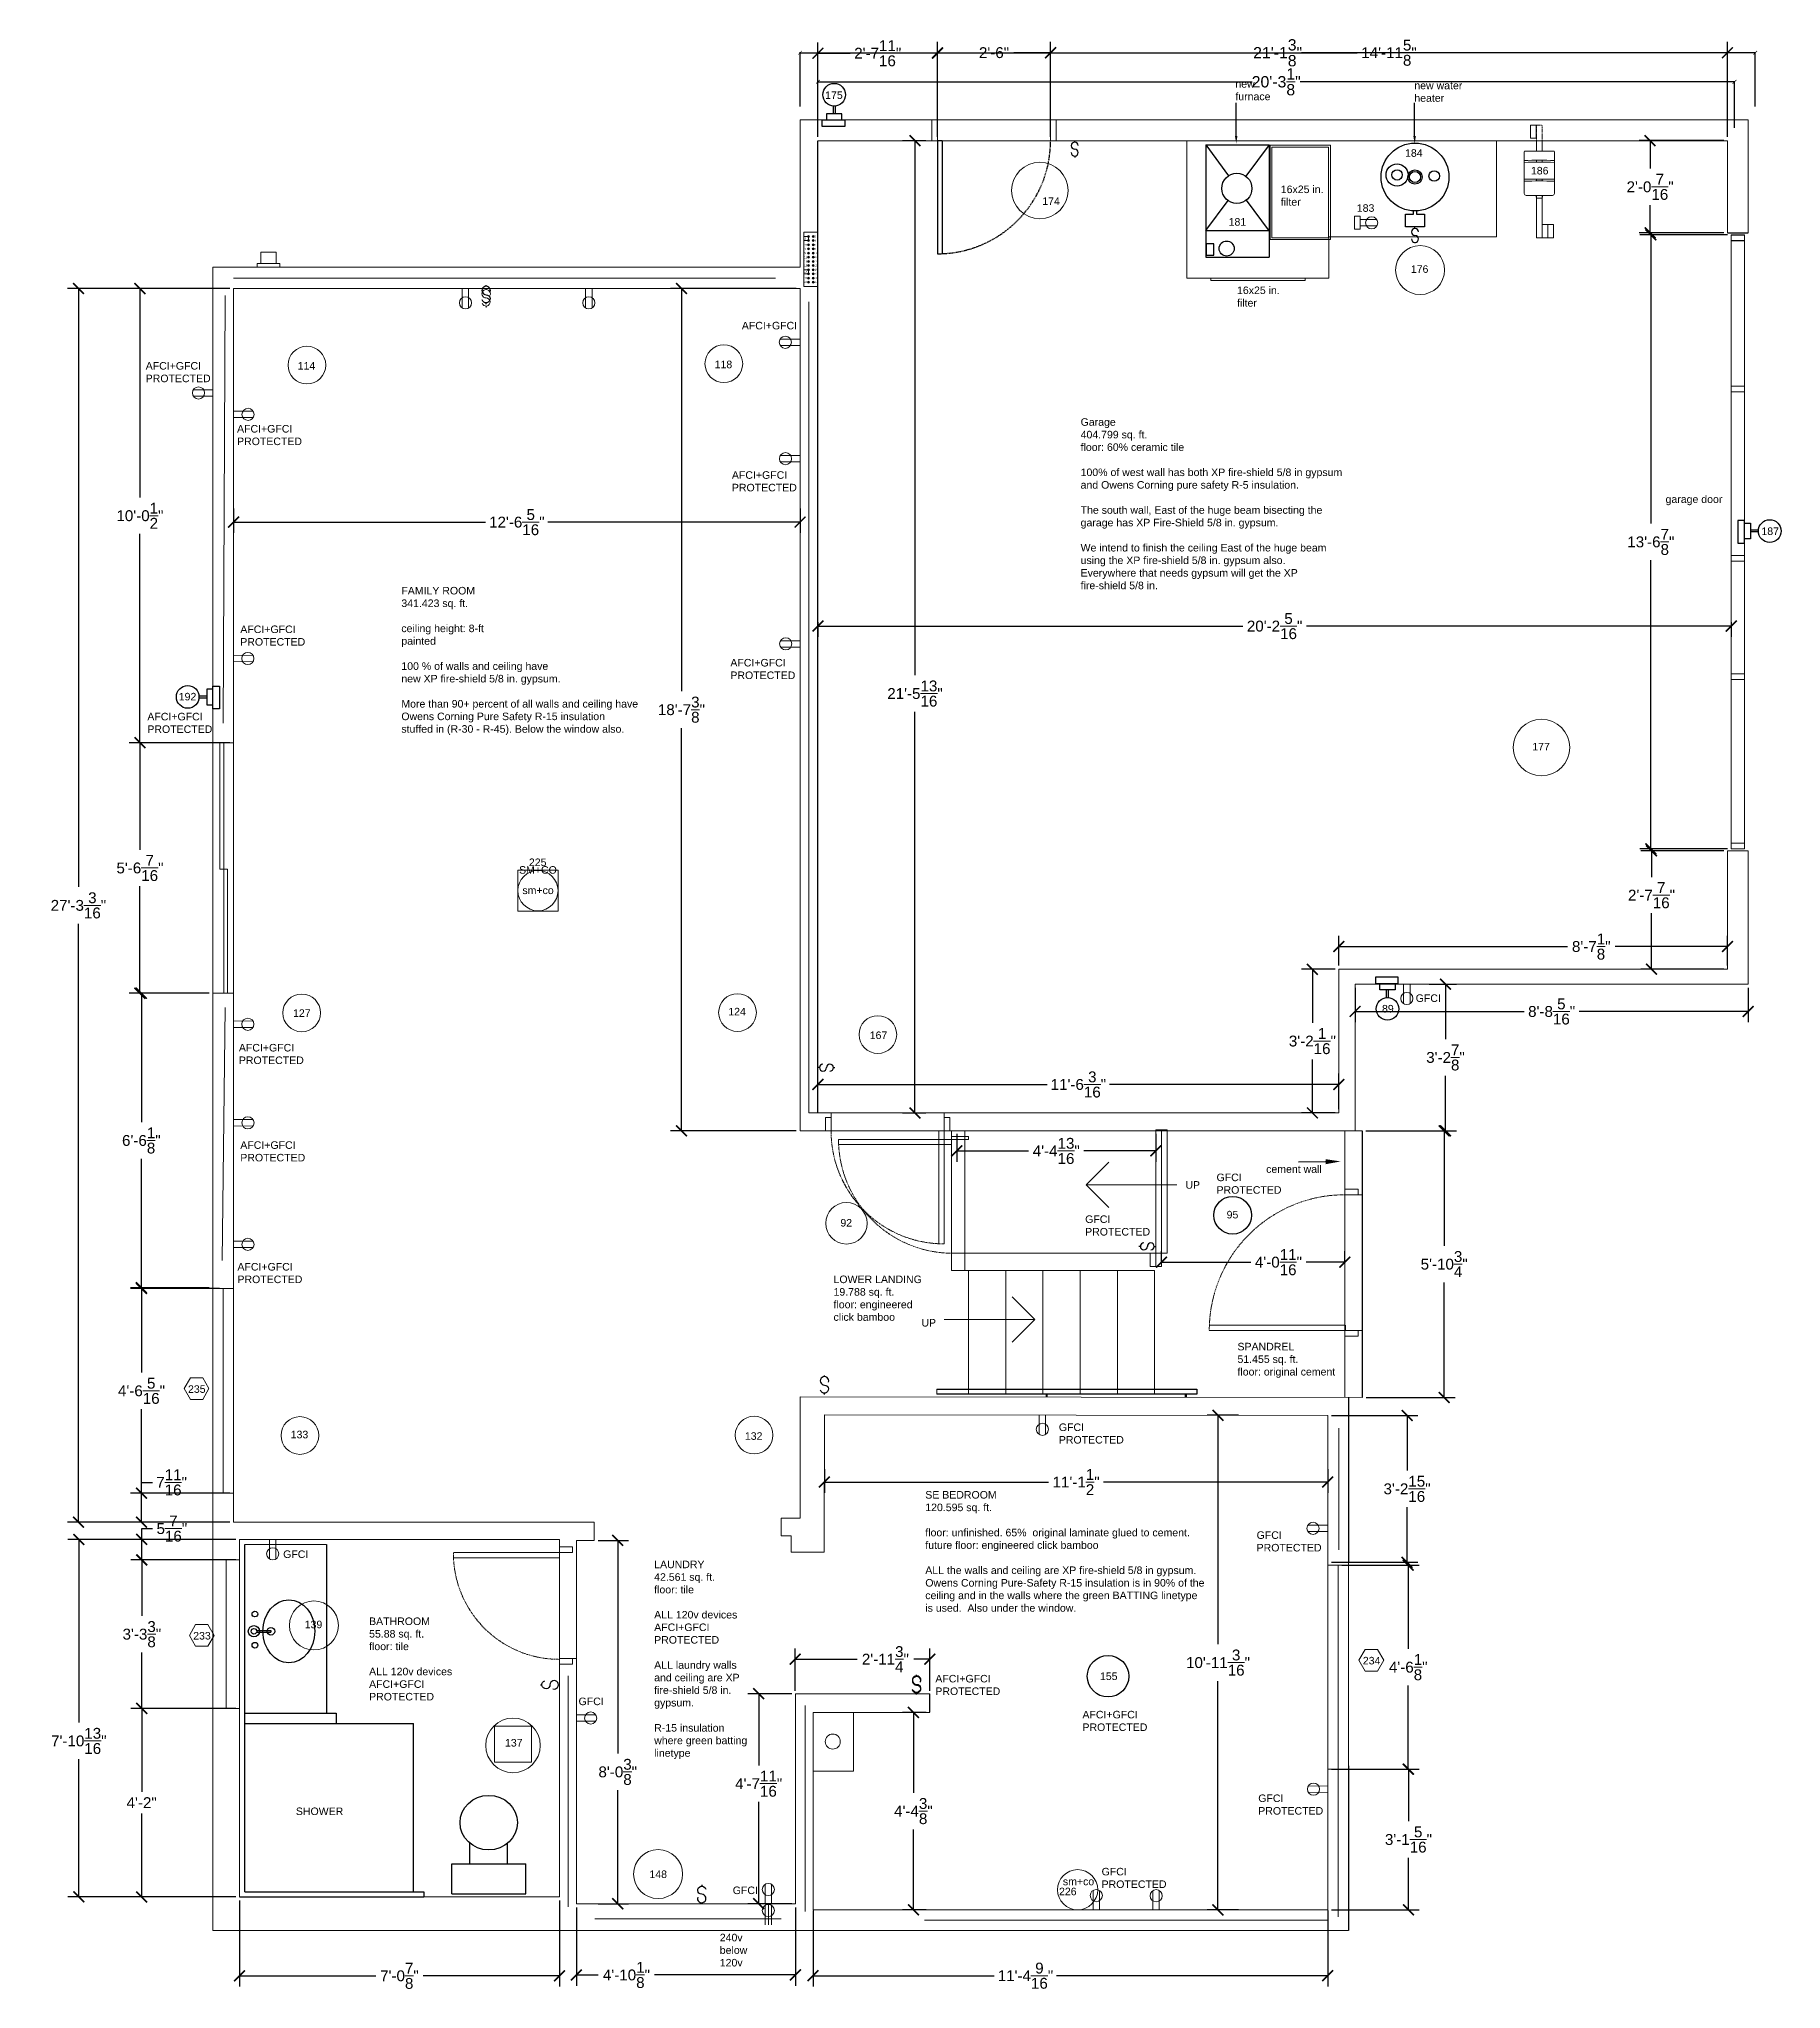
# Model space of a CAD drawing. Header units: inches. Extents: x -475 to -13, y 578 to 1095.
import ezdxf

# ---------------------------------------------------------------- set-up
doc = ezdxf.new("R2010")
doc.units = ezdxf.units.IN
doc.header["$MEASUREMENT"] = 0
doc.linetypes.add('DASHED2', pattern=[0.375, 0.25, -0.125])
doc.layers.get('0').update_dxf_attribs({"color": 1, "lineweight": 9})
for name, color, linetype, lineweight in [('A-101-Cabinets-and-Appliances', 7, 'Continuous', 9), ('A-101-Dimensions', 7, 'Continuous', 9), ('A-101-Floorplan-1st-floor', 7, 'Continuous', 9), ('A-101-RCP', 7, 'Continuous', 9), ('A-101-Text', 7, 'Continuous', 9)]:
    doc.layers.add(name, color=color, linetype=linetype, lineweight=lineweight)
doc.layers.get('A-101-RCP').off()
doc.styles.add('Annotative', font='Arial.ttf')
doc.styles.add('Small', font='Arial.ttf')
doc.styles.get("Standard").update_dxf_attribs({"font": 'Arial.ttf', "height": 2})
doc.linetypes.add('BATTING', pattern='A,0.0001,-0.1,[134,ltypeshp.shx,S=0.1,R=0,X=-0.1,Y=0],-0.2,[134,ltypeshp.shx,S=0.1,R=180,X=0.1,Y=0],-0.1', length=0.4001)
doc.dimstyles.new('Annotative', dxfattribs={"dimtxt": 0.18, "dimasz": 0.18, "dimexe": 0.18, "dimexo": 0.0625, "dimgap": 0.09, "dimtad": 0, "dimtih": 1, "dimtoh": 1, "dimdec": 4, "dimzin": 0, "dimdsep": 46, "dimlunit": 4, "dimtxsty": 'Annotative', "dimblk": 'ARCHTICK', "dimblk1": 'ARCHTICK', "dimblk2": 'ARCHTICK', "dimcen": 0.09, "dimadec": 0, "dimazin": 0, "dimtfac": 1, "dimtdec": 4, "dimtofl": 0, "dimtmove": 0, "dimatfit": 3, "dimldrblk": 'ARCHTICK', "dimfxl": 1, "dimtolj": 1, "dimtzin": 0, "dimarcsym": 0})
doc.dimstyles.get("Standard").update_dxf_attribs({"dimtxt": 0.18, "dimasz": 1, "dimexe": 0.18, "dimexo": 0.0625, "dimgap": 0.09, "dimtad": 0, "dimtoh": 1, "dimdec": 3, "dimzin": 0, "dimdsep": 46, "dimlunit": 4, "dimtxsty": 'Standard', "dimblk": 'ARCHTICK', "dimblk1": 'ARCHTICK', "dimblk2": 'ARCHTICK', "dimcen": 0.09, "dimadec": 1, "dimazin": 0, "dimtfac": 1, "dimtdec": 3, "dimtofl": 0, "dimtmove": 0, "dimatfit": 3, "dimfxl": 1, "dimtolj": 1, "dimtzin": 0, "dimarcsym": 0})

msp = doc.modelspace()

# ---------------------------------------------------------------- texts
at = {"lineweight": 5}
msp.add_text('SM+CO', height=2, dxfattribs=at).set_placement((-347.37197, 873.99303, -93))
at = {"layer": 'A-101-Cabinets-and-Appliances', "lineweight": 5, "style": 'Annotative'}
msp.add_text('SHOWER', height=2, dxfattribs=at).set_placement((-406.5726, 624.33208))
at = {"layer": 'A-101-Floorplan-1st-floor', "style": 'Annotative'}
for s, p in [('235', (-435.19878, 736.31185)), ('233', (-433.82212, 670.88901)), ('234', (-123.50348, 664.28409))]:
    msp.add_text(s, height=2, dxfattribs=at).set_placement(p)
at = {"layer": 'A-101-Floorplan-1st-floor', "lineweight": 5, "char_height": 2, "attachment_point": 1}
for s, width, heights, insert in [('175', 5.2422334, [0], (-266.15628, 1081.48082)), ('new furnace', 11.6664932, [0], (-157.32339, 1084.46815)), ('new water\\Pheater', 13.9369969, [0], (-109.84023, 1084.05049)), ('184', 6.9174581, [1.14031], (-112.30311, 1066.13602)), ('186', 6.0994695, [0], (-78.90403, 1061.45391)), ('16x25 in.\\Pfilter', 11.57521, [0], (-145.26805, 1056.50629)), ('174', 5.2422334, [0], (-208.55573, 1053.35877)), ('183', 5.0730525, [0], (-125.09902, 1051.54235)), ('181', 5.3675539, [0], (-159.11426, 1047.86282)), ('176', 5.2422334, [0], (-110.76821, 1035.34989)), ('16x25 in.\\Pfilter', 11.57521, [0], (-156.88204, 1029.72598)), ('AFCI+GFCI', 2, [0], (-288.26685, 1020.35963)), ('AFCI+GFCI\\PPROTECTED', 18.915065, [0], (-446.42253, 1009.68826)), ('114', 5.2422334, [0], (-406.10086, 1009.68959)), ('118', 5.2422334, [0], (-295.47586, 1010.06575)), ('AFCI+GFCI\\PPROTECTED', 18.915065, [0], (-422.18428, 993.00015)), ('AFCI+GFCI\\PPROTECTED', 18.915065, [0], (-290.89728, 980.73516)), ('187', 5.2422334, [0], (-17.75122, 965.82876)), ('AFCI+GFCI\\PPROTECTED', 18.915065, [0], (-421.32475, 939.81851)), ('AFCI+GFCI\\PPROTECTED', 18.915065, [0], (-291.30002, 930.95831)), ('192', 5.2422334, [0], (-437.65814, 921.95599)), ('AFCI+GFCI\\PPROTECTED', 18.915065, [0], (-445.98644, 916.66596)), ('177', 5.2422334, [0], (-78.54946, 908.70364)), ('225', 7.0538935, [0], (-344.75508, 878.02739, 93)), ('sm+co', 8.8644528, [0], (-346.47835, 870.58958, 93)), ('127', 5.2422334, [0], (-407.327, 838.03178)), ('124', 5.2422334, [0], (-291.86196, 838.4204, 82.125)), ('89', 3.4652309, [0], (-118.41267, 839.19241)), ('GFCI', 4.9587112, [0], (-109.47424, 841.99058)), ('AFCI+GFCI\\PPROTECTED', 18.915065, [0], (-421.7033, 828.84974)), ('167', 5.2422334, [0], (-254.33154, 832.15476)), ('AFCI+GFCI\\PPROTECTED', 18.915065, [0], (-421.32343, 803.02654)), ('GFCI^JPROTECTED', 19.5805456, [0], (-162.31275, 794.45672)), ('92', 3.0577621, [0], (-262.11662, 782.40934, -164.25)), ('GFCI^JPROTECTED', 19.5805456, [0], (-197.17399, 783.36835)), ('95', 5.2422334, [0], (-159.64118, 784.57135, 39.375)), ('AFCI+GFCI\\PPROTECTED', 18.915065, [0], (-422.08319, 770.74754)), ('133', 5.2422334, [0], (-407.95571, 726.25654)), ('132', 5.2422334, [0], (-287.45571, 725.85871)), ('GFCI^JPROTECTED', 19.5805456, [0], (-204.15147, 728.19101)), ('GFCI^JPROTECTED', 19.5805456, [0], (-151.68105, 699.58066)), ('GFCI', 4.9587112, [0], (-409.9573, 694.51992)), ('139', 5.2422334, [0], (-404.23729, 675.88268)), ('155', 5.2422334, [0], (-193.24609, 662.15047)), ('AFCI+GFCI\\PPROTECTED', 18.915065, [0], (-236.91894, 661.50801)), ('GFCI', 4.9587112, [0], (-331.57589, 655.48389)), ('AFCI+GFCI\\PPROTECTED', 18.915065, [0], (-197.89136, 651.97123)), ('137', 5.2422334, [0], (-351.09649, 644.50676)), ('GFCI^JPROTECTED', 19.5805456, [0], (-151.2474, 629.78873)), ('GFCI^JPROTECTED', 19.5805456, [0], (-192.80965, 610.33004)), ('148', 5.2422334, [0], (-312.77794, 609.6333)), ('GFCI', 4.9587112, [0], (-290.67479, 605.37427)), ('sm+co', 8.8644528, [0], (-203.08398, 607.71882, 93)), ('226', 5.5764034, [0], (-204.11132, 605.06214)), ('240v\\Pbelow\\P120v', 7.686806, [0], (-294.11287, 592.84796))]:
    msp.add_mtext_dynamic_manual_height_columns(s, width=width, gutter_width=10, heights=heights, dxfattribs=dict(at, insert=insert))
at = {"layer": 'A-101-Floorplan-1st-floor', "lineweight": 5, "insert": (-134.40507, 796.65315), "char_height": 2, "attachment_point": 3, "style": 'Small'}
msp.add_mtext('cement wall', dxfattribs=at)
at = {"layer": 'A-101-Text', "lineweight": 5}
for p in [(-170.57231, 790.4539), (-240.61319, 753.89734)]:
    msp.add_text('UP', height=2, dxfattribs=at).set_placement(p)
at = {"layer": 'A-101-Text', "lineweight": 5, "char_height": 2, "attachment_point": 1}
for s, insert, width in [('Garage\\P404.799 sq. ft.^Jfloor: 60% ceramic tile\\P\\P100% of west wall has both XP fire-shield 5/8 in gypsum and Owens Corning pure safety R-5 insulation.\\P\\PThe south wall, East of the huge beam bisecting the garage has XP Fire-Shield 5/8 in. gypsum.\\P\\PWe intend to finish the ceiling East of the huge beam using the XP fire-shield 5/8 in. gypsum also. Everywhere that needs gypsum will get the XP fire-shield 5/8 in.', (-198.37673, 994.79164), 69.6250124), ('LOWER LANDING\\P19.788 sq. ft.\\Pfloor: engineered ^Jclick bamboo ', (-263.93249, 767.41685), 36.7162913), ('SPANDREL\\P51.455 sq. ft.\\Pfloor: original cement', (-156.75947, 749.57654), 29.4252122), ('SE BEDROOM\\P120.595 sq. ft.\\P\\Pfloor: unfinished. 65%  original laminate glued to cement.\\Pfuture floor: engineered click bamboo\\P\\PALL the walls and ceiling are XP fire-shield 5/8 in gypsum.\\POwens Corning Pure-Safety R-15 insulation is in 90% of the ceiling and in the walls where the green BATTING linetype is used.  Also under the window.', (-239.58762, 710.26766), 73.9026601), ('\\A1;LAUNDRY\\P42.561 sq. ft.\\Pfloor: tile \\P\\PALL 120v devices^JAFCI+GFCI^JPROTECTED\\P\\PALL laundry walls and ceiling are XP fire-shield 5/8 in. gypsum.\\P\\PR-15 insulation where green batting linetype', (-311.51841, 691.80544), 25.8856522)]:
    msp.add_mtext(s, dxfattribs=dict(at, insert=insert, width=width))
for s, width, gutter_width, insert in [('garage door', 16.6186821, 10, (-43.18173, 974.3239)), ('\\A1;BATHROOM\\P55.88 sq. ft.\\Pfloor: tile\\P\\PALL 120v devices\\PAFCI+GFCI\\PPROTECTED', 23.2499685, 15, (-387.1515, 676.73681))]:
    msp.add_mtext_dynamic_manual_height_columns(s, width=width, gutter_width=gutter_width, heights=[0], dxfattribs=dict(at, insert=insert))
at = {"layer": 'A-101-Text', "lineweight": 5, "insert": (-378.5955, 950.06175), "char_height": 2, "width": 62.9190838, "attachment_point": 1, "style": 'Annotative'}
msp.add_mtext('FAMILY ROOM\\P341.423 sq. ft.\\P\\Pceiling height: 8-ft\\Ppainted\\P\\P100 % of walls and ceiling have\\Pnew XP fire-shield 5/8 in. gypsum.\\P\\PMore than 90+ percent of all walls and ceiling have Owens Corning Pure Safety R-15 insulation stuffed in (R-30 - R-45). Below the window also.', dxfattribs=at)

# ---------------------------------------------------------------- blocks, each defined once
blk = doc.blocks.new('L1-toilet')
at = {"lineweight": 30}
for p, q in [((-14.81, 8), (-14.81, 13.4)), ((-4.81, 8), (-4.81, 13.4)), ((-19.63, 0), (-19.63, 8)), ((-19.63, 8), (0, 8)), ((0, 0), (0, 8)), ((-19.63, 0), (0, 0))]:
    blk.add_line(p, q, dxfattribs=at)
blk.add_ellipse((-9.81, 18.88), major_axis=(7.62, 0), ratio=0.95082, dxfattribs=at)
blk = doc.blocks.new('L1-bathroom-sink-faucets-bowl')
at = {"lineweight": 30}
for p, q in [((2.21, 0.25), (5.98, 0.25)), ((5.98, 0.25), (5.98, -0.25)), ((2.21, -0.25), (5.98, -0.25))]:
    blk.add_line(p, q, dxfattribs=at)
for centre, radius in [((1.75, 4.59), 0.75), ((1.5, 0), 1.5), ((1.5, 0), 0.75), ((6, 0), 1), ((1.75, -3.69), 0.75)]:
    blk.add_circle(centre, radius, dxfattribs=at)
blk.add_ellipse((10.75, 0), major_axis=(0, -8.38), ratio=0.820896, dxfattribs=at)
blk = doc.blocks.new('L1-south-stairway-handrail')
at = {"layer": 'A-101-Floorplan-1st-floor', "lineweight": -3}
for p, q in [((-57.8, 1.25), (11.23, 1.25)), ((11.23, 0), (-57.8, 0)), ((-28.71, -0.75), (-28.71, 0)), ((-28.46, -0.75), (-28.46, 0)), ((8.09, 0), (8.09, -0.75)), ((8.34, 0), (8.34, -0.75)), ((11.23, 1.25), (11.23, 0))]:
    blk.add_line(p, q, dxfattribs=at)
at = {"layer": 'A-101-Floorplan-1st-floor', "lineweight": 5}
blk.add_line((-57.8, 1.25), (-57.8, 0), dxfattribs=at)
blk = doc.blocks.new('L1-arrow')
at = {"lineweight": 5}
for p, q in [((188.32, -365.98), (182.32, -359.98)), ((182.32, -365.98), (164.32, -365.98)), ((182.32, -365.98), (188.32, -365.98)), ((188.32, -365.98), (182.32, -371.98))]:
    blk.add_line(p, q, dxfattribs=at)
blk = doc.blocks.new('_ArchTick')
at = {"color": 0, "linetype": 'ByBlock', "lineweight": 30, "const_width": 0.15}
blk.add_lwpolyline([(-0.5, -0.5), (0.5, 0.5)], dxfattribs=at)
blk = doc.blocks.new('*D450')
at = {"layer": '', "color": 0, "lineweight": -2, "transparency": 16777216}
for p, q in [((-268.07, 1071.81), (-268.07, 1084.21)), ((-268.07, 1084.03), (-152.83, 1084.03)), ((-24.89, 1084.03), (-140.12, 1084.03)), ((-24.89, 1071.81), (-24.89, 1084.21))]:
    blk.add_line(p, q, dxfattribs=at)
at = {"layer": '', "color": 0, "lineweight": -2, "transparency": 16777216, "rotation": 180}
blk.add_blockref('_ArchTick', (-268.07, 1084.03), dxfattribs=at)
at = {"layer": '', "color": 0, "lineweight": -2, "transparency": 16777216}
blk.add_blockref('_ArchTick', (-24.89, 1084.03), dxfattribs=at)
at = {"layer": '', "color": 0, "lineweight": 5, "transparency": 16777216, "insert": (-146.48, 1084.03), "char_height": 3, "attachment_point": 5}
blk.add_mtext('\\A1;20\'-3{\\H1x;\\S1/8;}"', dxfattribs=at)
blk = doc.blocks.new('*D451')
at = {"layer": '', "color": 0, "lineweight": -2, "transparency": 16777216}
for p, q in [((-272.82, 1077.5), (-272.82, 1091.91)), ((-272.82, 1091.73), (-152.46, 1091.73)), ((-19.39, 1091.73), (-139.74, 1091.73)), ((-19.39, 1077.5), (-19.39, 1091.91))]:
    blk.add_line(p, q, dxfattribs=at)
at = {"layer": '', "color": 0, "lineweight": -2, "transparency": 16777216, "rotation": 180}
blk.add_blockref('_ArchTick', (-272.82, 1091.73), dxfattribs=at)
at = {"layer": '', "color": 0, "lineweight": -2, "transparency": 16777216}
blk.add_blockref('_ArchTick', (-19.39, 1091.73), dxfattribs=at)
at = {"layer": '', "color": 0, "lineweight": 5, "transparency": 16777216, "insert": (-146.1, 1091.73), "char_height": 3, "attachment_point": 5}
blk.add_mtext('\\A1;21\'-1{\\H1x;\\S3/8;}"', dxfattribs=at)
blk = doc.blocks.new('sub-panel-30a+50a')
at = {"layer": 'A-101-Floorplan-1st-floor', "lineweight": 5}
for p, q in [((-3.75, -14.38), (-3.75, 0)), ((-3.75, 0), (0, 0)), ((0, -15.19), (0, 0.81)), ((-2.5, -1.11), (-3.75, -1.11)), ((-3.75, -2.21), (-2.5, -2.21)), ((-2.75, -1.11), (-2.25, -1.11)), ((-2.75, -2.21), (-2.25, -2.21)), ((-2.75, -3.32), (-2.25, -3.32)), ((-2.75, -4.42), (-2.25, -4.42)), ((-2.5, -1.36), (-2.5, -0.86)), ((-2.5, -2.21), (-2.5, -1.11)), ((-2.5, -2.46), (-2.5, -1.96)), ((-2.5, -3.57), (-2.5, -3.07)), ((-2.5, -4.67), (-2.5, -4.17)), ((-1.5, -1.11), (-1, -1.11)), ((-1.5, -2.21), (-1, -2.21)), ((-1.5, -3.32), (-1, -3.32)), ((-1.5, -4.42), (-1, -4.42)), ((-1.25, -1.36), (-1.25, -0.86)), ((-1.25, -2.46), (-1.25, -1.96)), ((-1.25, -3.57), (-1.25, -3.07)), ((-1.25, -4.67), (-1.25, -4.17)), ((-2.5, -9.96), (-3.75, -9.96)), ((-3.75, -9.96), (-3.75, -11.06)), ((-2.75, -5.53), (-2.25, -5.53)), ((-2.75, -6.64), (-2.25, -6.64)), ((-2.75, -7.74), (-2.25, -7.74)), ((-2.75, -8.85), (-2.25, -8.85)), ((-2.75, -9.96), (-2.25, -9.96)), ((-2.5, -5.78), (-2.5, -5.28)), ((-2.5, -6.89), (-2.5, -6.39)), ((-2.5, -7.99), (-2.5, -7.49)), ((-2.5, -9.1), (-2.5, -8.6)), ((-2.5, -10.21), (-2.5, -9.71)), ((-2.5, -11.06), (-2.5, -9.96)), ((-1.5, -5.53), (-1, -5.53)), ((-1.5, -6.64), (-1, -6.64)), ((-1.5, -7.74), (-1, -7.74)), ((-1.5, -8.85), (-1, -8.85)), ((-1.5, -9.96), (-1, -9.96)), ((-1.25, -5.78), (-1.25, -5.28)), ((-1.25, -6.89), (-1.25, -6.39)), ((-1.25, -7.99), (-1.25, -7.49)), ((-1.25, -9.1), (-1.25, -8.6)), ((-1.25, -10.21), (-1.25, -9.71)), ((-3.75, -11.06), (-2.5, -11.06)), ((-3.75, -14.38), (0, -14.38)), ((-2.75, -11.06), (-2.25, -11.06)), ((-2.75, -12.17), (-2.25, -12.17)), ((-2.75, -13.27), (-2.25, -13.27)), ((-2.5, -11.31), (-2.5, -10.81)), ((-2.5, -12.42), (-2.5, -11.92)), ((-2.5, -13.52), (-2.5, -13.02)), ((-1.5, -11.06), (-1, -11.06)), ((-1.5, -12.17), (-1, -12.17)), ((-1.5, -13.27), (-1, -13.27)), ((-1.25, -11.31), (-1.25, -10.81)), ((-1.25, -12.42), (-1.25, -11.92)), ((-1.25, -13.52), (-1.25, -13.02))]:
    blk.add_line(p, q, dxfattribs=at)
for centre in [(-2.5, -1.11), (-2.5, -2.21), (-2.5, -3.32), (-2.5, -4.42), (-1.25, -1.11), (-1.25, -2.21), (-1.25, -3.32), (-1.25, -4.42), (-2.5, -5.53), (-2.5, -6.64), (-2.5, -7.74), (-2.5, -8.85), (-2.5, -9.96), (-1.25, -5.53), (-1.25, -6.64), (-1.25, -7.74), (-1.25, -8.85), (-1.25, -9.96), (-2.5, -11.06), (-2.5, -12.17), (-2.5, -13.27), (-1.25, -11.06), (-1.25, -12.17), (-1.25, -13.27)]:
    blk.add_circle(centre, 0.25, dxfattribs=at)
at = {"layer": 'A-101-Floorplan-1st-floor', "lineweight": 5, "style": 'Small'}
for s, p in [('nc', (-3.61, -3.49)), ('1', (-3.6, -1.88)), ('7', (-3.57, -4.7)), ('2', (-0.98, -1.36)), ('4', (-0.92, -2.47)), ('6', (-0.92, -3.59)), ('8', (-0.9, -4.67)), ('9', (-3.63, -5.79)), ('11', (-3.65, -6.92)), ('13', (-3.64, -8)), ('15', (-3.64, -9.11)), ('17', (-3.63, -10.82)), ('10', (-0.91, -5.79)), ('14', (-0.9, -8.02)), ('16', (-0.89, -9.11)), ('nc', (-0.88, -6.81)), ('18', (-0.87, -10.2)), ('nc', (-3.62, -13.46)), ('nc', (-3.61, -12.36)), ('22', (-0.92, -12.42)), ('nc', (-0.89, -13.46)), ('20', (-0.88, -11.28))]:
    blk.add_text(s, height=0.5, dxfattribs=at).set_placement(p)
blk = doc.blocks.new('L1-toggle-switch-135')
at = {"layer": ''}
for p, q in [((-5, 0, -46.25), (-4.65, 0, -46.25)), ((-0.26, 0, -46.25), (0, 0, -46.25))]:
    blk.add_line(p, q, dxfattribs=at)
at = {"layer": '', "elevation": -46.25}
for points in [[(-2.5, 0, -2.004555), (-3.85, 1.06)], [(-1.75, -1.06, 3.139408), (-2.5, 0, 3.139408)]]:
    blk.add_lwpolyline(points, format="xyb", dxfattribs=at)
blk = doc.blocks.new('L1-landing-toggle-switch-91')
at = {"layer": ''}
for p, q in [((0, 4.74, -46.25), (0, 5, -46.25)), ((0, 0, -46.25), (0, 0.35, -46.25))]:
    blk.add_line(p, q, dxfattribs=at)
at = {"layer": '', "elevation": -46.25}
for points in [[(1.06, 3.25, 3.139408), (0, 2.5, 3.139408)], [(0, 2.5, -2.004555), (-1.06, 1.15)]]:
    blk.add_lwpolyline(points, format="xyb", dxfattribs=at)
blk = doc.blocks.new('L1-motion-switch-144')
at = {"layer": ''}
for p, q in [((0, 5, -43.25), (0, 4.65, -43.25)), ((0, 0.26, -43.25), (0, 0, -43.25))]:
    blk.add_line(p, q, dxfattribs=at)
at = {"layer": '', "elevation": -43.25}
for points in [[(-1.06, 1.75, 3.139408), (0, 2.5, 3.139408)], [(0, 2.5, -2.004555), (1.06, 3.85)]]:
    blk.add_lwpolyline(points, format="xyb", dxfattribs=at)
blk = doc.blocks.new('L1-toggle-switch-149')
at = {"layer": ''}
for p, q in [((0, 4.74, -45), (0, 5, -45)), ((0, 0, -45), (0, 0.35, -45))]:
    blk.add_line(p, q, dxfattribs=at)
at = {"layer": '', "elevation": -45}
for points in [[(1.06, 3.25, 3.139408), (0, 2.5, 3.139408)], [(0, 2.5, -2.004555), (-1.06, 1.15)]]:
    blk.add_lwpolyline(points, format="xyb", dxfattribs=at)
blk = doc.blocks.new('L1-switch-165')
at = {"layer": ''}
for p, q in [((0.41, 0, -51.62), (0, 0, -51.62)), ((4.08, 0, -51.62), (4.49, 0, -51.62))]:
    blk.add_line(p, q, dxfattribs=at)
for centre, start, end in [((1.32, 0, -51.62), 90, 270), ((3.17, 0, -51.62), 270, 180), ((1.34, 0, -51.62), 270, 0)]:
    blk.add_arc(centre, 0.916, start, end, dxfattribs=at)
blk = doc.blocks.new('L1-switch-173')
at = {"layer": ''}
for p, q in [((0, -0.41, -43), (0, 0, -43)), ((0, -4.08, -43), (0, -4.49, -43))]:
    blk.add_line(p, q, dxfattribs=at)
for centre, start, end in [((0, -1.32, -43), 0, 180), ((0, -1.34, -43), 180, 270), ((0, -3.17, -43), 180, 90)]:
    blk.add_arc(centre, 0.916, start, end, dxfattribs=at)
blk = doc.blocks.new('L1-toggle-switch-98')
at = {"layer": ''}
for p, q in [((0, -0.26, -39.25), (0, 0, -39.25)), ((0, -5, -39.25), (0, -4.65, -39.25))]:
    blk.add_line(p, q, dxfattribs=at)
at = {"layer": '', "elevation": -39.25}
for points in [[(1.06, -1.75, 3.139408), (0, -2.5, 3.139408)], [(0, -2.5, -2.004555), (-1.06, -3.85)]]:
    blk.add_lwpolyline(points, format="xyb", dxfattribs=at)
blk = doc.blocks.new('gfci-duplex-183-water-heater')
for p, q in [((-3.03, 0.87), (1.35, 0.87)), ((-3.03, -0.86), (1.36, -0.86))]:
    blk.add_line(p, q)
blk.add_circle((0, 0), 1.61)
blk = doc.blocks.new('water-heater-switch')
at = {"layer": ''}
for p, q in [((0, -0.41), (0, 0)), ((0, -4.08), (0, -4.32))]:
    blk.add_line(p, q, dxfattribs=at)
for centre, start, end in [((0, -1.32), 0, 180), ((0, -1.34), 180, 270), ((0, -3.17), 180, 90)]:
    blk.add_arc(centre, 0.916, start, end, dxfattribs=at)
blk = doc.blocks.new('new-water-heater')
at = {"lineweight": -3}
blk.add_lwpolyline([(0.37, -9), (0.37, -9.86), (2.56, -9.86), (2.56, -13.25), (-2.56, -13.25), (-2.56, -9.86), (-0.38, -9.86), (-0.38, -9)], dxfattribs=at)
for centre, radius in [((0, 0), 9), ((-4.75, 0.55), 2.93), ((-4.75, 0.55), 1.39), ((0, 0), 1.88), ((0, 0), 1.45), ((5.1, 0.27), 1.39)]:
    blk.add_circle(centre, radius, dxfattribs=at)
blk.add_blockref('water-heater-switch', (0, -13.25), dxfattribs=at)
blk = doc.blocks.new('support-2x4-for-duplex-183')
at = {"lineweight": 5}
for p, q in [((0, 3.5), (0, 0)), ((0, 3.5), (1.5, 3.5)), ((0, 0), (1.5, 0)), ((1.5, 3.5), (1.5, 0))]:
    blk.add_line(p, q, dxfattribs=at)
blk = doc.blocks.new('century-furnace-181')
at = {"layer": 'A-101-Floorplan-1st-floor', "lineweight": -3}
for p, q in [((-0.02, 29.78), (6.02, 21.56)), ((-0.02, 29.78), (16.79, 29.78)), ((-0.02, 29.78), (-0.02, 0.03)), ((16.79, 29.78), (10.63, 21.45)), ((16.79, 29.78), (16.79, 0.03)), ((5.87, 15.02), (-0.03, 7.03)), ((10.75, 15.12), (16.79, 6.9)), ((-0.03, 7.03), (16.79, 7.03)), ((-0.02, 0.03), (16.79, 0.03))]:
    blk.add_line(p, q, dxfattribs=at)
blk.add_lwpolyline([(0.13, 0.53), (2.13, 0.53), (2.13, 3.53), (0.13, 3.53)], close=True, dxfattribs=at)
for centre, radius in [((8.25, 18.24), 4), ((5.54, 2.28), 2)]:
    blk.add_circle(centre, radius, dxfattribs=at)
blk = doc.blocks.new('*D487')
at = {"layer": 'A-101-Dimensions', "color": 0, "lineweight": -2, "transparency": 16777216}
for p, q in [((-273.82, 1029.19), (-307.17, 1029.19)), ((-304.29, 1029.19), (-304.29, 922.39)), ((-304.29, 805.81), (-304.29, 912.61)), ((-273.82, 805.81), (-307.17, 805.81))]:
    blk.add_line(p, q, dxfattribs=at)
at = {"layer": 'A-101-Dimensions', "color": 0, "lineweight": -2, "transparency": 16777216, "xscale": 2.88, "yscale": 2.88, "zscale": 2.88}
for p, rotation in [((-304.29, 1029.19), 90), ((-304.29, 805.81), 270)]:
    blk.add_blockref('_ArchTick', p, dxfattribs=dict(at, rotation=rotation))
at = {"layer": 'A-101-Dimensions', "color": 0, "lineweight": 5, "transparency": 16777216, "insert": (-304.29, 917.5), "char_height": 2.88, "attachment_point": 5, "style": 'Annotative'}
blk.add_mtext('\\A1;18\'-7{\\H1x;\\S3/8;}"', dxfattribs=at)
blk = doc.blocks.new('*D488')
at = {"layer": 'A-101-Dimensions', "color": 0, "lineweight": -2, "transparency": 16777216}
for p, q in [((-274.1, 657.31), (-274.1, 668.55)), ((-238.38, 657.31), (-238.38, 668.55)), ((-274.1, 665.67), (-257.68, 665.67)), ((-238.38, 665.67), (-242.67, 665.67))]:
    blk.add_line(p, q, dxfattribs=at)
at = {"layer": 'A-101-Dimensions', "color": 0, "lineweight": -2, "transparency": 16777216, "xscale": 2.88, "yscale": 2.88, "zscale": 2.88, "rotation": 180}
blk.add_blockref('_ArchTick', (-274.1, 665.67), dxfattribs=at)
at = {"layer": 'A-101-Dimensions', "color": 0, "lineweight": -2, "transparency": 16777216, "xscale": 2.88, "yscale": 2.88, "zscale": 2.88}
blk.add_blockref('_ArchTick', (-238.38, 665.67), dxfattribs=at)
at = {"layer": 'A-101-Dimensions', "color": 0, "lineweight": 5, "transparency": 16777216, "insert": (-250.18, 665.67), "char_height": 2.88, "attachment_point": 5, "style": 'Annotative'}
blk.add_mtext('\\A1;2\'-11{\\H1x;\\S3/4;}"', dxfattribs=at)
blk = doc.blocks.new('*D489')
at = {"layer": 'A-101-Dimensions', "color": 0, "lineweight": -2, "transparency": 16777216}
for p, q in [((-269.35, 599.06), (-269.35, 578.85)), ((-132.82, 599.06), (-132.82, 578.85)), ((-269.35, 581.73), (-221.29, 581.73)), ((-132.82, 581.73), (-204.74, 581.73))]:
    blk.add_line(p, q, dxfattribs=at)
at = {"layer": 'A-101-Dimensions', "color": 0, "lineweight": -2, "transparency": 16777216, "xscale": 2.88, "yscale": 2.88, "zscale": 2.88, "rotation": 180}
blk.add_blockref('_ArchTick', (-269.35, 581.73), dxfattribs=at)
at = {"layer": 'A-101-Dimensions', "color": 0, "lineweight": -2, "transparency": 16777216, "xscale": 2.88, "yscale": 2.88, "zscale": 2.88}
blk.add_blockref('_ArchTick', (-132.82, 581.73), dxfattribs=at)
at = {"layer": 'A-101-Dimensions', "color": 0, "lineweight": 5, "transparency": 16777216, "insert": (-213.01, 581.73), "char_height": 2.88, "attachment_point": 5, "style": 'Annotative'}
blk.add_mtext('\\A1;11\'-4{\\H1x;\\S9/16;}"', dxfattribs=at)
blk = doc.blocks.new('L1-spandrel-basic-switch-96')
at = {"layer": '', "lineweight": -3}
for p, q in [((-4.08, 0, -39.38), (-4.49, 0, -39.38)), ((-0.41, 0, -39.38), (0, 0, -39.38))]:
    blk.add_line(p, q, dxfattribs=at)
for centre, start, end in [((-3.17, 0, -39.38), 90, 270), ((-1.32, 0, -39.38), 270, 180), ((-3.15, 0, -39.38), 270, 0)]:
    blk.add_arc(centre, 0.916, start, end, dxfattribs=at)
blk = doc.blocks.new('*D494')
at = {"layer": 'A-101-Dimensions', "color": 0, "lineweight": -2, "transparency": 16777216}
for p, q in [((-268.07, 940.72), (-268.07, 936.79)), ((-268.07, 939.67), (-155.35, 939.67)), ((-25.76, 939.67), (-138.48, 939.67)), ((-25.76, 940.72), (-25.76, 936.79))]:
    blk.add_line(p, q, dxfattribs=at)
at = {"layer": 'A-101-Dimensions', "color": 0, "lineweight": -2, "transparency": 16777216, "xscale": 2.88, "yscale": 2.88, "zscale": 2.88, "rotation": 180}
blk.add_blockref('_ArchTick', (-268.07, 939.67), dxfattribs=at)
at = {"layer": 'A-101-Dimensions', "color": 0, "lineweight": -2, "transparency": 16777216, "xscale": 2.88, "yscale": 2.88, "zscale": 2.88}
blk.add_blockref('_ArchTick', (-25.76, 939.67), dxfattribs=at)
at = {"layer": 'A-101-Dimensions', "color": 0, "lineweight": 5, "transparency": 16777216, "insert": (-146.91, 939.67), "char_height": 2.88, "attachment_point": 5, "style": 'Annotative'}
blk.add_mtext('\\A1;20\'-2{\\H1x;\\S5/16;}"', dxfattribs=at)
blk = doc.blocks.new('*D495')
at = {"layer": 'A-101-Dimensions', "color": 0, "lineweight": -2, "transparency": 16777216}
for p, q in [((-176.94, 770.84), (-176.94, 773.85)), ((-176.94, 770.97), (-153.25, 770.97)), ((-128.25, 770.97), (-138.55, 770.97)), ((-128.25, 770.84), (-128.25, 773.85))]:
    blk.add_line(p, q, dxfattribs=at)
at = {"layer": 'A-101-Dimensions', "color": 0, "lineweight": -2, "transparency": 16777216, "xscale": 2.88, "yscale": 2.88, "zscale": 2.88, "rotation": 180}
blk.add_blockref('_ArchTick', (-176.94, 770.97), dxfattribs=at)
at = {"layer": 'A-101-Dimensions', "color": 0, "lineweight": -2, "transparency": 16777216, "xscale": 2.88, "yscale": 2.88, "zscale": 2.88}
blk.add_blockref('_ArchTick', (-128.25, 770.97), dxfattribs=at)
at = {"layer": 'A-101-Dimensions', "color": 0, "lineweight": 5, "transparency": 16777216, "insert": (-145.9, 770.97), "char_height": 2.88, "attachment_point": 5, "style": 'Annotative'}
blk.add_mtext('\\A1;4\'-0{\\H1x;\\S11/16;}"', dxfattribs=at)
blk = doc.blocks.new('*D496')
at = {"layer": 'A-101-Dimensions', "color": 0, "lineweight": -2, "transparency": 16777216}
for p, q in [((-231.25, 805.03), (-231.25, 797.6)), ((-178.44, 805.03), (-178.44, 797.6)), ((-231.25, 800.48), (-212.19, 800.48)), ((-178.44, 800.48), (-197.5, 800.48))]:
    blk.add_line(p, q, dxfattribs=at)
at = {"layer": 'A-101-Dimensions', "color": 0, "lineweight": -2, "transparency": 16777216, "xscale": 2.88, "yscale": 2.88, "zscale": 2.88, "rotation": 180}
blk.add_blockref('_ArchTick', (-231.25, 800.48), dxfattribs=at)
at = {"layer": 'A-101-Dimensions', "color": 0, "lineweight": -2, "transparency": 16777216, "xscale": 2.88, "yscale": 2.88, "zscale": 2.88}
blk.add_blockref('_ArchTick', (-178.44, 800.48), dxfattribs=at)
at = {"layer": 'A-101-Dimensions', "color": 0, "lineweight": 5, "transparency": 16777216, "insert": (-204.84, 800.48), "char_height": 2.88, "attachment_point": 5, "style": 'Annotative'}
blk.add_mtext('\\A1;4\'-4{\\H1x;\\S13/16;}"', dxfattribs=at)
blk = doc.blocks.new('*D504')
at = {"layer": 'A-101-Dimensions', "color": 0, "lineweight": -2, "transparency": 16777216}
for p, q in [((-129.88, 849.66), (-129.88, 857.56)), ((-129.88, 854.68), (-69.21, 854.68)), ((-26.76, 854.68), (-56.58, 854.68)), ((-26.76, 849.66), (-26.76, 857.56))]:
    blk.add_line(p, q, dxfattribs=at)
at = {"layer": 'A-101-Dimensions', "color": 0, "lineweight": -2, "transparency": 16777216, "xscale": 2.88, "yscale": 2.88, "zscale": 2.88, "rotation": 180}
blk.add_blockref('_ArchTick', (-129.88, 854.68), dxfattribs=at)
at = {"layer": 'A-101-Dimensions', "color": 0, "lineweight": -2, "transparency": 16777216, "xscale": 2.88, "yscale": 2.88, "zscale": 2.88}
blk.add_blockref('_ArchTick', (-26.76, 854.68), dxfattribs=at)
at = {"layer": 'A-101-Dimensions', "color": 0, "lineweight": 5, "transparency": 16777216, "insert": (-62.9, 854.68), "char_height": 2.88, "attachment_point": 5, "style": 'Annotative'}
blk.add_mtext('\\A1;8\'-7{\\H1x;\\S1/8;}"', dxfattribs=at)
blk = doc.blocks.new('*D505')
at = {"layer": 'A-101-Dimensions', "color": 0, "lineweight": -2, "transparency": 16777216}
for p, q in [((-125.57, 843.72), (-125.57, 834.58)), ((-21.26, 843.72), (-21.26, 834.58)), ((-125.57, 837.46), (-80.71, 837.46)), ((-21.26, 837.46), (-66.12, 837.46))]:
    blk.add_line(p, q, dxfattribs=at)
at = {"layer": 'A-101-Dimensions', "color": 0, "lineweight": -2, "transparency": 16777216, "xscale": 2.88, "yscale": 2.88, "zscale": 2.88, "rotation": 180}
blk.add_blockref('_ArchTick', (-125.57, 837.46), dxfattribs=at)
at = {"layer": 'A-101-Dimensions', "color": 0, "lineweight": -2, "transparency": 16777216, "xscale": 2.88, "yscale": 2.88, "zscale": 2.88}
blk.add_blockref('_ArchTick', (-21.26, 837.46), dxfattribs=at)
at = {"layer": 'A-101-Dimensions', "color": 0, "lineweight": 5, "transparency": 16777216, "insert": (-73.41, 837.46), "char_height": 2.88, "attachment_point": 5, "style": 'Annotative'}
blk.add_mtext('\\A1;8\'-8{\\H1x;\\S5/16;}"', dxfattribs=at)
blk = doc.blocks.new('*D506')
at = {"layer": 'A-101-Dimensions', "color": 0, "lineweight": -2, "transparency": 16777216}
for p, q in [((-268.07, 811.56), (-268.07, 820.98)), ((-268.07, 818.1), (-207.25, 818.1)), ((-129.88, 818.1), (-190.7, 818.1)), ((-129.88, 811.56), (-129.88, 820.98))]:
    blk.add_line(p, q, dxfattribs=at)
at = {"layer": 'A-101-Dimensions', "color": 0, "lineweight": -2, "transparency": 16777216, "xscale": 2.88, "yscale": 2.88, "zscale": 2.88, "rotation": 180}
blk.add_blockref('_ArchTick', (-268.07, 818.1), dxfattribs=at)
at = {"layer": 'A-101-Dimensions', "color": 0, "lineweight": -2, "transparency": 16777216, "xscale": 2.88, "yscale": 2.88, "zscale": 2.88}
blk.add_blockref('_ArchTick', (-129.88, 818.1), dxfattribs=at)
at = {"layer": 'A-101-Dimensions', "color": 0, "lineweight": 5, "transparency": 16777216, "insert": (-198.97, 818.1), "char_height": 2.88, "attachment_point": 5, "style": 'Annotative'}
blk.add_mtext('\\A1;11\'-6{\\H1x;\\S3/16;}"', dxfattribs=at)
blk = doc.blocks.new('*D507')
at = {"layer": 'A-101-Dimensions', "color": 0, "lineweight": -2, "transparency": 16777216}
for p, q in [((-245.64, 1068.41), (-239.44, 1068.41)), ((-242.32, 1068.41), (-242.32, 926.67)), ((-242.32, 810.56), (-242.32, 916.89)), ((-245.64, 810.56), (-239.44, 810.56))]:
    blk.add_line(p, q, dxfattribs=at)
at = {"layer": 'A-101-Dimensions', "color": 0, "lineweight": -2, "transparency": 16777216, "xscale": 2.88, "yscale": 2.88, "zscale": 2.88}
for p, rotation in [((-242.32, 1068.41), 90), ((-242.32, 810.56), 270)]:
    blk.add_blockref('_ArchTick', p, dxfattribs=dict(at, rotation=rotation))
at = {"layer": 'A-101-Dimensions', "color": 0, "lineweight": 5, "transparency": 16777216, "insert": (-242.32, 921.78), "char_height": 2.88, "attachment_point": 5, "style": 'Annotative'}
blk.add_mtext('\\A1;21\'-5{\\H1x;\\S13/16;}"', dxfattribs=at)
blk = doc.blocks.new('*D508')
at = {"layer": 'A-101-Dimensions', "color": 0, "lineweight": -2, "transparency": 16777216}
for p, q in [((-239.38, 651.56), (-245.62, 651.56)), ((-242.74, 651.56), (-242.74, 630.24)), ((-242.74, 599.19), (-242.74, 620.51)), ((-239.38, 599.19), (-245.62, 599.19))]:
    blk.add_line(p, q, dxfattribs=at)
at = {"layer": 'A-101-Dimensions', "color": 0, "lineweight": -2, "transparency": 16777216, "xscale": 2.88, "yscale": 2.88, "zscale": 2.88}
for p, rotation in [((-242.74, 651.56), 90), ((-242.74, 599.19), 270)]:
    blk.add_blockref('_ArchTick', p, dxfattribs=dict(at, rotation=rotation))
at = {"layer": 'A-101-Dimensions', "color": 0, "lineweight": 5, "transparency": 16777216, "insert": (-242.74, 625.38), "char_height": 2.88, "attachment_point": 5, "style": 'Annotative'}
blk.add_mtext('\\A1;4\'-4{\\H1x;\\S3/8;}"', dxfattribs=at)
blk = doc.blocks.new('*D509')
at = {"layer": 'A-101-Dimensions', "color": 0, "lineweight": -2, "transparency": 16777216}
for p, q in [((-332.16, 599.81), (-332.16, 579.05)), ((-274.04, 599.81), (-274.04, 579.05)), ((-332.16, 581.93), (-326.37, 581.93)), ((-274.04, 581.93), (-311.39, 581.93))]:
    blk.add_line(p, q, dxfattribs=at)
at = {"layer": 'A-101-Dimensions', "color": 0, "lineweight": -2, "transparency": 16777216, "xscale": 2.88, "yscale": 2.88, "zscale": 2.88, "rotation": 180}
blk.add_blockref('_ArchTick', (-332.16, 581.93), dxfattribs=at)
at = {"layer": 'A-101-Dimensions', "color": 0, "lineweight": -2, "transparency": 16777216, "xscale": 2.88, "yscale": 2.88, "zscale": 2.88}
blk.add_blockref('_ArchTick', (-274.04, 581.93), dxfattribs=at)
at = {"layer": 'A-101-Dimensions', "color": 0, "lineweight": 5, "transparency": 16777216, "insert": (-318.88, 581.93), "char_height": 2.88, "attachment_point": 5, "style": 'Annotative'}
blk.add_mtext('\\A1;4\'-10{\\H1x;\\S1/8;}"', dxfattribs=at)
blk = doc.blocks.new('*D510')
at = {"layer": 'A-101-Dimensions', "color": 0, "lineweight": -2, "transparency": 16777216}
for p, q in [((-422.54, 697.44), (-467.05, 697.44)), ((-464.17, 697.44), (-464.17, 648.89)), ((-464.17, 602.63), (-464.17, 639.12)), ((-422.54, 602.63), (-467.05, 602.63))]:
    blk.add_line(p, q, dxfattribs=at)
at = {"layer": 'A-101-Dimensions', "color": 0, "lineweight": -2, "transparency": 16777216, "xscale": 2.88, "yscale": 2.88, "zscale": 2.88}
for p, rotation in [((-464.17, 697.44), 90), ((-464.17, 602.63), 270)]:
    blk.add_blockref('_ArchTick', p, dxfattribs=dict(at, rotation=rotation))
at = {"layer": 'A-101-Dimensions', "color": 0, "lineweight": 5, "transparency": 16777216, "insert": (-464.17, 644), "char_height": 2.88, "attachment_point": 5, "style": 'Annotative'}
blk.add_mtext('\\A1;7\'-10{\\H1x;\\S13/16;}"', dxfattribs=at)
blk = doc.blocks.new('*D511')
at = {"layer": 'A-101-Dimensions', "color": 0, "lineweight": -2, "transparency": 16777216}
for p, q in [((-275.04, 656.5), (-286.67, 656.5)), ((-283.79, 656.5), (-283.79, 637.49)), ((-283.79, 600.81), (-283.79, 627.82)), ((-275.04, 600.81), (-286.67, 600.81))]:
    blk.add_line(p, q, dxfattribs=at)
at = {"layer": 'A-101-Dimensions', "color": 0, "lineweight": -2, "transparency": 16777216, "xscale": 2.88, "yscale": 2.88, "zscale": 2.88}
for p, rotation in [((-283.79, 656.5), 90), ((-283.79, 600.81), 270)]:
    blk.add_blockref('_ArchTick', p, dxfattribs=dict(at, rotation=rotation))
at = {"layer": 'A-101-Dimensions', "color": 0, "lineweight": 5, "transparency": 16777216, "insert": (-283.79, 632.66), "char_height": 2.88, "attachment_point": 5, "style": 'Annotative'}
blk.add_mtext('\\A1;4\'-7{\\H1x;\\S11/16;}"', dxfattribs=at)
blk = doc.blocks.new('*D512')
at = {"layer": 'A-101-Dimensions', "color": 0, "lineweight": -2, "transparency": 16777216}
for p, q in [((-122.69, 805.81), (-99.04, 805.81)), ((-101.92, 805.81), (-101.92, 775.3)), ((-101.92, 735.08), (-101.92, 765.59)), ((-122.66, 735.08), (-99.04, 735.08))]:
    blk.add_line(p, q, dxfattribs=at)
at = {"layer": 'A-101-Dimensions', "color": 0, "lineweight": -2, "transparency": 16777216, "xscale": 2.88, "yscale": 2.88, "zscale": 2.88}
for p, rotation in [((-101.92, 805.81), 90), ((-101.92, 735.08), 270)]:
    blk.add_blockref('_ArchTick', p, dxfattribs=dict(at, rotation=rotation))
at = {"layer": 'A-101-Dimensions', "color": 0, "lineweight": 5, "transparency": 16777216, "insert": (-101.92, 770.45), "char_height": 2.88, "attachment_point": 5, "style": 'Annotative'}
blk.add_mtext('\\A1;5\'-10{\\H1x;\\S3/4;}"', dxfattribs=at)
blk = doc.blocks.new('*D513')
at = {"layer": 'A-101-Dimensions', "color": 0, "lineweight": -2, "transparency": 16777216}
for p, q in [((-424.1, 1029.19), (-467.15, 1029.19)), ((-464.27, 1029.19), (-464.27, 870.48)), ((-464.27, 702), (-464.27, 860.71)), ((-424.1, 702), (-467.15, 702))]:
    blk.add_line(p, q, dxfattribs=at)
at = {"layer": 'A-101-Dimensions', "color": 0, "lineweight": -2, "transparency": 16777216, "xscale": 2.88, "yscale": 2.88, "zscale": 2.88}
for p, rotation in [((-464.27, 1029.19), 90), ((-464.27, 702), 270)]:
    blk.add_blockref('_ArchTick', p, dxfattribs=dict(at, rotation=rotation))
at = {"layer": 'A-101-Dimensions', "color": 0, "lineweight": 5, "transparency": 16777216, "insert": (-464.27, 865.6), "char_height": 2.88, "attachment_point": 5, "style": 'Annotative'}
blk.add_mtext('\\A1;27\'-3{\\H1x;\\S3/16;}"', dxfattribs=at)
blk = doc.blocks.new('*D514')
at = {"layer": 'A-101-Dimensions', "color": 0, "lineweight": -2, "transparency": 16777216}
for p, q in [((-27.76, 1068.41), (-50.16, 1068.41)), ((-47.28, 1068.41), (-47.28, 1061.01)), ((-47.28, 1043.94), (-47.28, 1051.34)), ((-27.76, 1043.94), (-50.16, 1043.94))]:
    blk.add_line(p, q, dxfattribs=at)
at = {"layer": 'A-101-Dimensions', "color": 0, "lineweight": -2, "transparency": 16777216, "xscale": 2.88, "yscale": 2.88, "zscale": 2.88}
for p, rotation in [((-47.28, 1068.41), 90), ((-47.28, 1043.94), 270)]:
    blk.add_blockref('_ArchTick', p, dxfattribs=dict(at, rotation=rotation))
at = {"layer": 'A-101-Dimensions', "color": 0, "lineweight": 5, "transparency": 16777216, "insert": (-47.28, 1056.17), "char_height": 2.88, "attachment_point": 5, "style": 'Annotative'}
blk.add_mtext('\\A1;2\'-0{\\H1x;\\S7/16;}"', dxfattribs=at)
blk = doc.blocks.new('*D515')
at = {"layer": 'A-101-Dimensions', "color": 0, "lineweight": -2, "transparency": 16777216}
for p, q in [((-26.76, 1043.44), (-49.97, 1043.44)), ((-47.09, 1043.44), (-47.09, 966.84)), ((-47.09, 880.56), (-47.09, 957.16)), ((-26.76, 880.56), (-49.97, 880.56))]:
    blk.add_line(p, q, dxfattribs=at)
at = {"layer": 'A-101-Dimensions', "color": 0, "lineweight": -2, "transparency": 16777216, "xscale": 2.88, "yscale": 2.88, "zscale": 2.88}
for p, rotation in [((-47.09, 1043.44), 90), ((-47.09, 880.56), 270)]:
    blk.add_blockref('_ArchTick', p, dxfattribs=dict(at, rotation=rotation))
at = {"layer": 'A-101-Dimensions', "color": 0, "lineweight": 5, "transparency": 16777216, "insert": (-47.09, 962), "char_height": 2.88, "attachment_point": 5, "style": 'Annotative'}
blk.add_mtext('\\A1;13\'-6{\\H1x;\\S7/8;}"', dxfattribs=at)
blk = doc.blocks.new('*D516')
at = {"layer": 'A-101-Dimensions', "color": 0, "lineweight": -2, "transparency": 16777216}
for p, q in [((-27.76, 880.06), (-49.79, 880.06)), ((-46.91, 880.06), (-46.91, 873.11)), ((-46.91, 848.66), (-46.91, 863.49)), ((-27.76, 848.66), (-49.79, 848.66))]:
    blk.add_line(p, q, dxfattribs=at)
at = {"layer": 'A-101-Dimensions', "color": 0, "lineweight": -2, "transparency": 16777216, "xscale": 2.88, "yscale": 2.88, "zscale": 2.88}
for p, rotation in [((-46.91, 880.06), 90), ((-46.91, 848.66), 270)]:
    blk.add_blockref('_ArchTick', p, dxfattribs=dict(at, rotation=rotation))
at = {"layer": 'A-101-Dimensions', "color": 0, "lineweight": 5, "transparency": 16777216, "insert": (-46.91, 868.3), "char_height": 2.88, "attachment_point": 5, "style": 'Annotative'}
blk.add_mtext('\\A1;2\'-7{\\H1x;\\S7/16;}"', dxfattribs=at)
blk = doc.blocks.new('*D526')
at = {"layer": 'A-101-Dimensions', "color": 0, "lineweight": -2, "transparency": 16777216}
for p, q in [((-422.54, 652.63), (-450.37, 652.63)), ((-447.49, 652.63), (-447.49, 630.51)), ((-447.49, 602.63), (-447.49, 624.74)), ((-422.54, 602.63), (-450.37, 602.63))]:
    blk.add_line(p, q, dxfattribs=at)
at = {"layer": 'A-101-Dimensions', "color": 0, "lineweight": -2, "transparency": 16777216, "xscale": 2.88, "yscale": 2.88, "zscale": 2.88}
for p, rotation in [((-447.49, 652.63), 90), ((-447.49, 602.63), 270)]:
    blk.add_blockref('_ArchTick', p, dxfattribs=dict(at, rotation=rotation))
at = {"layer": 'A-101-Dimensions', "color": 0, "lineweight": 5, "transparency": 16777216, "insert": (-447.49, 627.63), "char_height": 2.88, "attachment_point": 5, "style": 'Annotative'}
blk.add_mtext('\\A1;4\'-2"', dxfattribs=at)
blk = doc.blocks.new('*D527')
at = {"layer": 'A-101-Dimensions', "color": 0, "lineweight": -2, "transparency": 16777216}
for p, q in [((-426.07, 692), (-450.32, 692)), ((-447.44, 692), (-447.44, 677.2)), ((-447.44, 652.63), (-447.44, 667.43)), ((-426.07, 652.63), (-450.32, 652.63))]:
    blk.add_line(p, q, dxfattribs=at)
at = {"layer": 'A-101-Dimensions', "color": 0, "lineweight": -2, "transparency": 16777216, "xscale": 2.88, "yscale": 2.88, "zscale": 2.88}
for p, rotation in [((-447.44, 692), 90), ((-447.44, 652.63), 270)]:
    blk.add_blockref('_ArchTick', p, dxfattribs=dict(at, rotation=rotation))
at = {"layer": 'A-101-Dimensions', "color": 0, "lineweight": 5, "transparency": 16777216, "insert": (-447.44, 672.31), "char_height": 2.88, "attachment_point": 5, "style": 'Annotative'}
blk.add_mtext('\\A1;3\'-3{\\H1x;\\S3/8;}"', dxfattribs=at)
blk = doc.blocks.new('*D528')
at = {"layer": 'A-101-Dimensions', "color": 0, "lineweight": -2, "transparency": 16777216}
for p, q in [((-447.48, 697.44), (-447.48, 700.32)), ((-447.48, 700.32), (-444.6, 700.32)), ((-422.54, 697.44), (-450.36, 697.44)), ((-447.48, 692), (-447.48, 697.44)), ((-422.54, 692), (-450.36, 692))]:
    blk.add_line(p, q, dxfattribs=at)
at = {"layer": 'A-101-Dimensions', "color": 0, "lineweight": -2, "transparency": 16777216, "xscale": 2.88, "yscale": 2.88, "zscale": 2.88}
for p, rotation in [((-447.48, 697.44), 90), ((-447.48, 692), 270)]:
    blk.add_blockref('_ArchTick', p, dxfattribs=dict(at, rotation=rotation))
at = {"layer": 'A-101-Dimensions', "color": 0, "lineweight": 5, "transparency": 16777216, "insert": (-439.48, 700.32), "char_height": 2.88, "attachment_point": 5, "style": 'Annotative'}
blk.add_mtext('\\A1;5{\\H1x;\\S7/16;}"', dxfattribs=at)
blk = doc.blocks.new('*D529')
at = {"layer": 'A-101-Dimensions', "color": 0, "lineweight": -2, "transparency": 16777216}
for p, q in [((-424.1, 709.69), (-450.42, 709.69)), ((-447.54, 709.69), (-447.54, 712.57)), ((-447.54, 712.57), (-444.66, 712.57)), ((-447.54, 702), (-447.54, 709.69)), ((-424.1, 702), (-450.42, 702))]:
    blk.add_line(p, q, dxfattribs=at)
at = {"layer": 'A-101-Dimensions', "color": 0, "lineweight": -2, "transparency": 16777216, "xscale": 2.88, "yscale": 2.88, "zscale": 2.88}
for p, rotation in [((-447.54, 709.69), 90), ((-447.54, 702), 270)]:
    blk.add_blockref('_ArchTick', p, dxfattribs=dict(at, rotation=rotation))
at = {"layer": 'A-101-Dimensions', "color": 0, "lineweight": 5, "transparency": 16777216, "insert": (-439.55, 712.57), "char_height": 2.88, "attachment_point": 5, "style": 'Annotative'}
blk.add_mtext('\\A1;7{\\H1x;\\S11/16;}"', dxfattribs=at)
blk = doc.blocks.new('*D530')
at = {"layer": 'A-101-Dimensions', "color": 0, "lineweight": -2, "transparency": 16777216}
for p, q in [((-426.85, 764), (-450.42, 764)), ((-447.54, 764), (-447.54, 741.71)), ((-447.54, 709.69), (-447.54, 731.99)), ((-426.85, 709.69), (-450.42, 709.69))]:
    blk.add_line(p, q, dxfattribs=at)
at = {"layer": 'A-101-Dimensions', "color": 0, "lineweight": -2, "transparency": 16777216, "xscale": 2.88, "yscale": 2.88, "zscale": 2.88}
for p, rotation in [((-447.54, 764), 90), ((-447.54, 709.69), 270)]:
    blk.add_blockref('_ArchTick', p, dxfattribs=dict(at, rotation=rotation))
at = {"layer": 'A-101-Dimensions', "color": 0, "lineweight": 5, "transparency": 16777216, "insert": (-447.54, 736.85), "char_height": 2.88, "attachment_point": 5, "style": 'Annotative'}
blk.add_mtext('\\A1;4\'-6{\\H1x;\\S5/16;}"', dxfattribs=at)
blk = doc.blocks.new('*D531')
at = {"layer": 'A-101-Dimensions', "color": 0, "lineweight": -2, "transparency": 16777216}
for p, q in [((-429.6, 842.31), (-450.46, 842.31)), ((-447.58, 842.31), (-447.58, 808.11)), ((-447.58, 764.19), (-447.58, 798.39)), ((-429.6, 764.19), (-450.46, 764.19))]:
    blk.add_line(p, q, dxfattribs=at)
at = {"layer": 'A-101-Dimensions', "color": 0, "lineweight": -2, "transparency": 16777216, "xscale": 2.88, "yscale": 2.88, "zscale": 2.88}
for p, rotation in [((-447.58, 842.31), 90), ((-447.58, 764.19), 270)]:
    blk.add_blockref('_ArchTick', p, dxfattribs=dict(at, rotation=rotation))
at = {"layer": 'A-101-Dimensions', "color": 0, "lineweight": 5, "transparency": 16777216, "insert": (-447.58, 803.25), "char_height": 2.88, "attachment_point": 5, "style": 'Annotative'}
blk.add_mtext('\\A1;6\'-6{\\H1x;\\S1/8;}"', dxfattribs=at)
blk = doc.blocks.new('*D532')
at = {"layer": 'A-101-Dimensions', "color": 0, "lineweight": -2, "transparency": 16777216}
for p, q in [((-429.6, 908.72), (-450.82, 908.72)), ((-447.94, 908.72), (-447.94, 880.35)), ((-447.94, 842.31), (-447.94, 870.68)), ((-429.6, 842.31), (-450.82, 842.31))]:
    blk.add_line(p, q, dxfattribs=at)
at = {"layer": 'A-101-Dimensions', "color": 0, "lineweight": -2, "transparency": 16777216, "xscale": 2.88, "yscale": 2.88, "zscale": 2.88}
for p, rotation in [((-447.94, 908.72), 90), ((-447.94, 842.31), 270)]:
    blk.add_blockref('_ArchTick', p, dxfattribs=dict(at, rotation=rotation))
at = {"layer": 'A-101-Dimensions', "color": 0, "lineweight": 5, "transparency": 16777216, "insert": (-447.94, 875.52), "char_height": 2.88, "attachment_point": 5, "style": 'Annotative'}
blk.add_mtext('\\A1;5\'-6{\\H1x;\\S7/16;}"', dxfattribs=at)
blk = doc.blocks.new('*D533')
at = {"layer": 'A-101-Dimensions', "color": 0, "lineweight": -2, "transparency": 16777216}
for p, q in [((-424.1, 1029.19), (-450.83, 1029.19)), ((-447.95, 1029.19), (-447.95, 973.79)), ((-447.95, 908.72), (-447.95, 964.12)), ((-424.1, 908.72), (-450.83, 908.72))]:
    blk.add_line(p, q, dxfattribs=at)
at = {"layer": 'A-101-Dimensions', "color": 0, "lineweight": -2, "transparency": 16777216, "xscale": 2.88, "yscale": 2.88, "zscale": 2.88}
for p, rotation in [((-447.95, 1029.19), 90), ((-447.95, 908.72), 270)]:
    blk.add_blockref('_ArchTick', p, dxfattribs=dict(at, rotation=rotation))
at = {"layer": 'A-101-Dimensions', "color": 0, "lineweight": 5, "transparency": 16777216, "insert": (-447.95, 968.95), "char_height": 2.88, "attachment_point": 5, "style": 'Annotative'}
blk.add_mtext('\\A1;10\'-0{\\H1x;\\S1/2;}"', dxfattribs=at)
blk = doc.blocks.new('*D538')
at = {"layer": 'A-101-Dimensions', "color": 0, "lineweight": -2, "transparency": 16777216}
for p, q in [((-131.82, 636.5), (-108.52, 636.5)), ((-111.4, 636.5), (-111.4, 622.71)), ((-111.4, 599.19), (-111.4, 612.98)), ((-131.82, 599.19), (-108.52, 599.19))]:
    blk.add_line(p, q, dxfattribs=at)
at = {"layer": 'A-101-Dimensions', "color": 0, "lineweight": -2, "transparency": 16777216, "xscale": 2.88, "yscale": 2.88, "zscale": 2.88}
for p, rotation in [((-111.4, 636.5), 90), ((-111.4, 599.19), 270)]:
    blk.add_blockref('_ArchTick', p, dxfattribs=dict(at, rotation=rotation))
at = {"layer": 'A-101-Dimensions', "color": 0, "lineweight": 5, "transparency": 16777216, "insert": (-111.4, 617.85), "char_height": 2.88, "attachment_point": 5, "style": 'Annotative'}
blk.add_mtext('\\A1;3\'-1{\\H1x;\\S5/16;}"', dxfattribs=at)
blk = doc.blocks.new('*D539')
at = {"layer": 'A-101-Dimensions', "color": 0, "lineweight": -2, "transparency": 16777216}
for p, q in [((-129.07, 690.63), (-108.58, 690.63)), ((-111.46, 690.63), (-111.46, 668.42)), ((-111.46, 636.5), (-111.46, 658.7)), ((-129.07, 636.5), (-108.58, 636.5))]:
    blk.add_line(p, q, dxfattribs=at)
at = {"layer": 'A-101-Dimensions', "color": 0, "lineweight": -2, "transparency": 16777216, "xscale": 2.88, "yscale": 2.88, "zscale": 2.88}
for p, rotation in [((-111.46, 690.63), 90), ((-111.46, 636.5), 270)]:
    blk.add_blockref('_ArchTick', p, dxfattribs=dict(at, rotation=rotation))
at = {"layer": 'A-101-Dimensions', "color": 0, "lineweight": 5, "transparency": 16777216, "insert": (-111.46, 663.56), "char_height": 2.88, "attachment_point": 5, "style": 'Annotative'}
blk.add_mtext('\\A1;4\'-6{\\H1x;\\S1/8;}"', dxfattribs=at)
blk = doc.blocks.new('*D540')
at = {"layer": 'A-101-Dimensions', "color": 0, "lineweight": -2, "transparency": 16777216}
for p, q in [((-266.35, 716.07), (-266.35, 709.77)), ((-132.82, 716.07), (-132.82, 709.77)), ((-266.35, 712.65), (-206.88, 712.65)), ((-132.82, 712.65), (-192.28, 712.65))]:
    blk.add_line(p, q, dxfattribs=at)
at = {"layer": 'A-101-Dimensions', "color": 0, "lineweight": -2, "transparency": 16777216, "xscale": 2.88, "yscale": 2.88, "zscale": 2.88, "rotation": 180}
blk.add_blockref('_ArchTick', (-266.35, 712.65), dxfattribs=at)
at = {"layer": 'A-101-Dimensions', "color": 0, "lineweight": -2, "transparency": 16777216, "xscale": 2.88, "yscale": 2.88, "zscale": 2.88}
blk.add_blockref('_ArchTick', (-132.82, 712.65), dxfattribs=at)
at = {"layer": 'A-101-Dimensions', "color": 0, "lineweight": 5, "transparency": 16777216, "insert": (-199.58, 712.65), "char_height": 2.88, "attachment_point": 5, "style": 'Annotative'}
blk.add_mtext('\\A1;11\'-1{\\H1x;\\S1/2;}"', dxfattribs=at)
blk = doc.blocks.new('*D543')
at = {"layer": 'A-101-Dimensions', "color": 0, "lineweight": -2, "transparency": 16777216}
for p, q in [((-156.49, 730.35), (-164.81, 730.35)), ((-161.93, 730.35), (-161.93, 669.65)), ((-161.93, 599.19), (-161.93, 659.88)), ((-156.49, 599.19), (-164.81, 599.19))]:
    blk.add_line(p, q, dxfattribs=at)
at = {"layer": 'A-101-Dimensions', "color": 0, "lineweight": -2, "transparency": 16777216, "xscale": 2.88, "yscale": 2.88, "zscale": 2.88}
for p, rotation in [((-161.93, 730.35), 90), ((-161.93, 599.19), 270)]:
    blk.add_blockref('_ArchTick', p, dxfattribs=dict(at, rotation=rotation))
at = {"layer": 'A-101-Dimensions', "color": 0, "lineweight": 5, "transparency": 16777216, "insert": (-161.93, 664.77), "char_height": 2.88, "attachment_point": 5, "style": 'Annotative'}
blk.add_mtext('\\A1;10\'-11{\\H1x;\\S3/16;}"', dxfattribs=at)
blk = doc.blocks.new('*D544')
at = {"layer": 'A-101-Dimensions', "color": 0, "lineweight": -2, "transparency": 16777216}
for p, q in [((-131.82, 730.31), (-108.89, 730.31)), ((-111.77, 730.31), (-111.77, 715.73)), ((-111.77, 691.38), (-111.77, 705.96)), ((-131.82, 691.38), (-108.89, 691.38))]:
    blk.add_line(p, q, dxfattribs=at)
at = {"layer": 'A-101-Dimensions', "color": 0, "lineweight": -2, "transparency": 16777216, "xscale": 2.88, "yscale": 2.88, "zscale": 2.88}
for p, rotation in [((-111.77, 730.31), 90), ((-111.77, 691.38), 270)]:
    blk.add_blockref('_ArchTick', p, dxfattribs=dict(at, rotation=rotation))
at = {"layer": 'A-101-Dimensions', "color": 0, "lineweight": 5, "transparency": 16777216, "insert": (-111.77, 710.85), "char_height": 2.88, "attachment_point": 5, "style": 'Annotative'}
blk.add_mtext('\\A1;3\'-2{\\H1x;\\S15/16;}"', dxfattribs=at)
blk = doc.blocks.new('*D545')
at = {"layer": 'A-101-Dimensions', "color": 0, "lineweight": -2, "transparency": 16777216}
for p, q in [((-421.54, 601.63), (-421.54, 578.82)), ((-336.66, 601.63), (-336.66, 578.82)), ((-421.54, 581.7), (-385.4, 581.7)), ((-336.66, 581.7), (-372.8, 581.7))]:
    blk.add_line(p, q, dxfattribs=at)
at = {"layer": 'A-101-Dimensions', "color": 0, "lineweight": -2, "transparency": 16777216, "xscale": 2.88, "yscale": 2.88, "zscale": 2.88, "rotation": 180}
blk.add_blockref('_ArchTick', (-421.54, 581.7), dxfattribs=at)
at = {"layer": 'A-101-Dimensions', "color": 0, "lineweight": -2, "transparency": 16777216, "xscale": 2.88, "yscale": 2.88, "zscale": 2.88}
blk.add_blockref('_ArchTick', (-336.66, 581.7), dxfattribs=at)
at = {"layer": 'A-101-Dimensions', "color": 0, "lineweight": 5, "transparency": 16777216, "insert": (-379.1, 581.7), "char_height": 2.88, "attachment_point": 5, "style": 'Annotative'}
blk.add_mtext('\\A1;7\'-0{\\H1x;\\S7/8;}"', dxfattribs=at)
blk = doc.blocks.new('*D546')
at = {"layer": 'A-101-Dimensions', "color": 0, "lineweight": -2, "transparency": 16777216}
for p, q in [((-326.41, 697.19), (-318.3, 697.19)), ((-321.18, 697.19), (-321.18, 640.67)), ((-321.18, 600.81), (-321.18, 630.9)), ((-326.41, 600.81), (-318.3, 600.81))]:
    blk.add_line(p, q, dxfattribs=at)
at = {"layer": 'A-101-Dimensions', "color": 0, "lineweight": -2, "transparency": 16777216, "xscale": 2.88, "yscale": 2.88, "zscale": 2.88}
for p, rotation in [((-321.18, 697.19), 90), ((-321.18, 600.81), 270)]:
    blk.add_blockref('_ArchTick', p, dxfattribs=dict(at, rotation=rotation))
at = {"layer": 'A-101-Dimensions', "color": 0, "lineweight": 5, "transparency": 16777216, "insert": (-321.18, 635.78), "char_height": 2.88, "attachment_point": 5, "style": 'Annotative'}
blk.add_mtext('\\A1;8\'-0{\\H1x;\\S3/8;}"', dxfattribs=at)
blk = doc.blocks.new('*D547')
at = {"layer": 'A-101-Dimensions', "color": 0, "lineweight": -2, "transparency": 16777216}
for p, q in [((-105.92, 844.72), (-98.69, 844.72)), ((-101.57, 844.72), (-101.57, 830.1)), ((-101.57, 805.81), (-101.57, 820.43)), ((-105.92, 805.81), (-98.69, 805.81))]:
    blk.add_line(p, q, dxfattribs=at)
at = {"layer": 'A-101-Dimensions', "color": 0, "lineweight": -2, "transparency": 16777216, "xscale": 2.88, "yscale": 2.88, "zscale": 2.88}
for p, rotation in [((-101.57, 844.72), 90), ((-101.57, 805.81), 270)]:
    blk.add_blockref('_ArchTick', p, dxfattribs=dict(at, rotation=rotation))
at = {"layer": 'A-101-Dimensions', "color": 0, "lineweight": 5, "transparency": 16777216, "insert": (-101.57, 825.27), "char_height": 2.88, "attachment_point": 5, "style": 'Annotative'}
blk.add_mtext('\\A1;3\'-2{\\H1x;\\S7/8;}"', dxfattribs=at)
blk = doc.blocks.new('wall-duplex')
at = {"lineweight": 5}
for p, q in [((-0.85, 3.8), (-0.85, -1.36)), ((0.85, 3.8), (0.85, -1.36))]:
    blk.add_line(p, q, dxfattribs=at)
blk.add_circle((0, 0), 1.61)
blk = doc.blocks.new('switch-vertical')
at = {"layer": 'A-101-Floorplan-1st-floor'}
for p, q in [((0, -0.26), (0, 0)), ((0, -5), (0, -4.65))]:
    blk.add_line(p, q, dxfattribs=at)
for points in [[(1.06, -1.75, 3.139408), (0, -2.5, 3.139408)], [(0, -2.5, -2.004555), (-1.06, -3.85)]]:
    blk.add_lwpolyline(points, format="xyb", dxfattribs=at)
blk = doc.blocks.new('wall-duplex-horizontal')
at = {"layer": 'A-101-Floorplan-1st-floor', "lineweight": 5}
for p, q in [((3.8, 0.85), (-1.36, 0.85)), ((3.8, -0.85), (-1.36, -0.85))]:
    blk.add_line(p, q, dxfattribs=at)
at = {"layer": 'A-101-Floorplan-1st-floor'}
blk.add_circle((0, 0), 1.61, dxfattribs=at)
blk = doc.blocks.new('*D554')
at = {"layer": 'A-101-Dimensions', "color": 0, "lineweight": -2, "transparency": 16777216}
for p, q in [((-423.1, 970.85), (-423.1, 964.36)), ((-423.1, 967.24), (-356.23, 967.24)), ((-272.82, 967.24), (-339.69, 967.24)), ((-272.82, 970.85), (-272.82, 964.36))]:
    blk.add_line(p, q, dxfattribs=at)
at = {"layer": 'A-101-Dimensions', "color": 0, "lineweight": -2, "transparency": 16777216, "xscale": 2.88, "yscale": 2.88, "zscale": 2.88, "rotation": 180}
blk.add_blockref('_ArchTick', (-423.1, 967.24), dxfattribs=at)
at = {"layer": 'A-101-Dimensions', "color": 0, "lineweight": -2, "transparency": 16777216, "xscale": 2.88, "yscale": 2.88, "zscale": 2.88}
blk.add_blockref('_ArchTick', (-272.82, 967.24), dxfattribs=at)
at = {"layer": 'A-101-Dimensions', "color": 0, "lineweight": 5, "transparency": 16777216, "insert": (-347.96, 967.24), "char_height": 2.88, "attachment_point": 5, "style": 'Annotative'}
blk.add_mtext('\\A1;12\'-6{\\H1x;\\S5/16;}"', dxfattribs=at)
blk = doc.blocks.new('*D555')
at = {"layer": 'A-101-Floorplan-1st-floor', "color": 0, "lineweight": -2, "transparency": 16777216}
for p, q in [((-130.88, 848.66), (-139.77, 848.66)), ((-136.89, 848.66), (-136.89, 834.47)), ((-136.89, 810.56), (-136.89, 824.75)), ((-130.88, 810.56), (-139.77, 810.56))]:
    blk.add_line(p, q, dxfattribs=at)
at = {"layer": 'A-101-Floorplan-1st-floor', "color": 0, "lineweight": -2, "transparency": 16777216, "xscale": 2.88, "yscale": 2.88, "zscale": 2.88}
for p, rotation in [((-136.89, 848.66), 90), ((-136.89, 810.56), 270)]:
    blk.add_blockref('_ArchTick', p, dxfattribs=dict(at, rotation=rotation))
at = {"layer": 'A-101-Floorplan-1st-floor', "color": 0, "lineweight": 5, "transparency": 16777216, "insert": (-136.89, 829.61), "char_height": 2.88, "attachment_point": 5, "style": 'Annotative'}
blk.add_mtext('\\A1;3\'-2{\\H1x;\\S1/16;}"', dxfattribs=at)
blk = doc.blocks.new('*D556')
at = {"layer": 'A-101-Floorplan-1st-floor', "color": 0, "lineweight": -2, "transparency": 16777216}
for p, q in [((-268.07, 1069.41), (-268.07, 1094.48)), ((-268.07, 1091.6), (-259.52, 1091.6)), ((-236.35, 1091.6), (-244.89, 1091.6)), ((-236.35, 1069.41), (-236.35, 1094.48))]:
    blk.add_line(p, q, dxfattribs=at)
at = {"layer": 'A-101-Floorplan-1st-floor', "color": 0, "lineweight": -2, "transparency": 16777216, "xscale": 2.88, "yscale": 2.88, "zscale": 2.88, "rotation": 180}
blk.add_blockref('_ArchTick', (-268.07, 1091.6), dxfattribs=at)
at = {"layer": 'A-101-Floorplan-1st-floor', "color": 0, "lineweight": -2, "transparency": 16777216, "xscale": 2.88, "yscale": 2.88, "zscale": 2.88}
blk.add_blockref('_ArchTick', (-236.35, 1091.6), dxfattribs=at)
at = {"layer": 'A-101-Floorplan-1st-floor', "color": 0, "lineweight": 5, "transparency": 16777216, "insert": (-252.21, 1091.6), "char_height": 2.88, "attachment_point": 5, "style": 'Annotative'}
blk.add_mtext('\\A1;2\'-7{\\H1x;\\S11/16;}"', dxfattribs=at)
blk = doc.blocks.new('*D557')
at = {"layer": 'A-101-Floorplan-1st-floor', "color": 0, "lineweight": -2, "transparency": 16777216}
for p, q in [((-206.35, 1069.41), (-206.35, 1094.62)), ((-206.35, 1091.74), (-124.98, 1091.74)), ((-26.76, 1091.74), (-108.14, 1091.74)), ((-26.76, 1069.41), (-26.76, 1094.62))]:
    blk.add_line(p, q, dxfattribs=at)
at = {"layer": 'A-101-Floorplan-1st-floor', "color": 0, "lineweight": -2, "transparency": 16777216, "xscale": 2.88, "yscale": 2.88, "zscale": 2.88, "rotation": 180}
blk.add_blockref('_ArchTick', (-206.35, 1091.74), dxfattribs=at)
at = {"layer": 'A-101-Floorplan-1st-floor', "color": 0, "lineweight": -2, "transparency": 16777216, "xscale": 2.88, "yscale": 2.88, "zscale": 2.88}
blk.add_blockref('_ArchTick', (-26.76, 1091.74), dxfattribs=at)
at = {"layer": 'A-101-Floorplan-1st-floor', "color": 0, "lineweight": 5, "transparency": 16777216, "insert": (-116.56, 1091.74), "char_height": 2.88, "attachment_point": 5, "style": 'Annotative'}
blk.add_mtext('\\A1;14\'-11{\\H1x;\\S5/8;}"', dxfattribs=at)
blk = doc.blocks.new('*D558')
at = {"layer": 'A-101-Floorplan-1st-floor', "color": 0, "lineweight": -2, "transparency": 16777216}
for p, q in [((-236.35, 1069.41), (-236.35, 1094.62)), ((-236.35, 1091.74), (-226.65, 1091.74)), ((-206.36, 1091.74), (-216.06, 1091.74)), ((-206.36, 1069.41), (-206.36, 1094.62))]:
    blk.add_line(p, q, dxfattribs=at)
at = {"layer": 'A-101-Floorplan-1st-floor', "color": 0, "lineweight": -2, "transparency": 16777216, "xscale": 2.88, "yscale": 2.88, "zscale": 2.88, "rotation": 180}
blk.add_blockref('_ArchTick', (-236.35, 1091.74), dxfattribs=at)
at = {"layer": 'A-101-Floorplan-1st-floor', "color": 0, "lineweight": -2, "transparency": 16777216, "xscale": 2.88, "yscale": 2.88, "zscale": 2.88}
blk.add_blockref('_ArchTick', (-206.36, 1091.74), dxfattribs=at)
at = {"layer": 'A-101-Floorplan-1st-floor', "color": 0, "lineweight": 5, "transparency": 16777216, "insert": (-221.35, 1091.74), "char_height": 2.88, "attachment_point": 5, "style": 'Annotative'}
blk.add_mtext('\\A1;2\'-6"', dxfattribs=at)

# ---------------------------------------------------------------- dimensions: what is measured, and where the dimension line sits
at = {"layer": 'A-101-Cabinets-and-Appliances', "lineweight": 5}
for base, p1, p2, picture, middle in [((-19.38599, 1091.72865), (-272.81809, 1077.43729), (-19.38599, 1077.43729), '*D451', (-146.10204, 1091.72865)), ((-24.88599, 1084.02941), (-268.06809, 1071.74979), (-24.88599, 1071.74979), '*D450', (-146.47704, 1084.02941))]:
    dim = msp.add_linear_dim(base=base, p1=p1, p2=p2, dimstyle='Standard', dxfattribs=at)
    dim.commit()
    dim.dimension.update_dxf_attribs({"geometry": picture, "text_midpoint": middle})
at = {"layer": 'A-101-Dimensions', "lineweight": 5}
for base, p1, p2, picture, middle in [((-242.32289, 810.56383), (-246.64319, 1068.40604), (-246.64319, 810.56383), '*D507', (-242.32289, 921.77953)), ((-47.27548, 1068.40604), (-26.76099, 1043.93883), (-26.76099, 1068.40604), '*D514', (-47.27548, 1056.17244)), ((-47.09231, 1043.43883), (-25.76099, 880.56229), (-25.76099, 1043.43883), '*D515', (-47.09231, 962.00056)), ((-464.27397, 1029.18883), (-423.09959, 702.00133), (-423.09959, 1029.18883), '*D513', (-464.27397, 865.59508)), ((-304.29364, 805.81383), (-272.81809, 1029.18883), (-272.81809, 805.81383), '*D487', (-304.29364, 917.50133)), ((-46.9102970234, 848.6560435689), (-26.760987469, 880.0622935689), (-26.7609877023, 848.6560435689), '*D516', (-46.9102970234, 868.302680217)), ((-101.919812, 735.076782), (-123.688011, 805.813835), (-123.663004, 735.076782), '*D512', (-101.919812, 770.445308)), ((-447.47501, 697.43883), (-421.53684, 692.00133), (-421.53684, 697.43883), '*D528', (-439.47741, 700.31883)), ((-464.17478, 602.62633), (-421.53684, 697.43883), (-421.53684, 602.62633), '*D510', (-464.17478, 644.00319)), ((-321.18108, 600.81383), (-327.41209, 697.18883), (-327.41209, 600.81383), '*D546', (-321.18108, 635.78202)), ((-447.43974, 652.62633), (-425.06809, 692.00133), (-425.06809, 652.62633), '*D527', (-447.43974, 672.31383)), ((-283.79198, 656.50133), (-274.03709, 600.81383), (-274.03709, 656.50133), '*D511', (-283.79198, 632.65817)), ((-447.49463, 652.62633), (-421.53684, 602.62633), (-421.53684, 652.62633), '*D526', (-447.49463, 627.62633))]:
    dim = msp.add_linear_dim(base=base, p1=p1, p2=p2, angle=90, dimstyle='Annotative', dxfattribs=at)
    dim.commit()
    dim.dimension.update_dxf_attribs({"geometry": picture, "text_midpoint": middle, "dimtype": 160})
for base, p1, p2, picture, middle in [((-447.9535129654, 1029.1888348861), (-423.0993407836, 908.7200848861), (-423.0995850833, 1029.1888348861), '*D533', (-447.9535129654, 968.9544598861)), ((-447.9409935867, 842.3138348861), (-428.5993407836, 908.7200848861), (-428.5993407836, 842.3138348861), '*D532', (-447.9409935867, 875.5169598861)), ((-447.57986, 842.31383), (-428.59934, 764.18883), (-428.59934, 842.31383), '*D531', (-447.57986, 803.25133)), ((-101.56782, 805.81383), (-106.92371, 844.71853), (-106.92371, 805.81383), '*D547', (-101.56782, 825.26618)), ((-447.53773, 709.68883), (-425.84934, 764.00133), (-425.84934, 709.68883), '*D530', (-447.53773, 736.84508)), ((-161.92664, 599.18883), (-155.48783, 730.34567), (-155.48783, 599.18883), '*D543', (-161.92664, 664.76725)), ((-111.77304, 730.31383), (-132.81809, 691.37633), (-132.81809, 730.31383), '*D544', (-111.77304, 710.84508)), ((-447.53773, 709.68883), (-423.09959, 702.00133), (-423.09959, 709.68883), '*D529', (-439.55191, 712.56883)), ((-111.46488, 636.50133), (-130.06809, 690.62633), (-130.06809, 636.50133), '*D539', (-111.46488, 663.56383)), ((-242.7414, 599.18883), (-238.38059, 651.56383), (-238.38059, 599.18883), '*D508', (-242.7414, 625.37633)), ((-111.40276, 599.18883), (-132.81809, 636.50133), (-132.81809, 599.18883), '*D538', (-111.40276, 617.84508))]:
    dim = msp.add_linear_dim(base=base, p1=p1, p2=p2, angle=90, dimstyle='Annotative', dxfattribs=at)
    dim.commit()
    dim.dimension.update_dxf_attribs({"geometry": picture, "text_midpoint": middle})
for base, p1, p2, picture, middle in [((-272.81809, 967.24082), (-423.09947, 971.84905), (-272.81809, 971.84905), '*D554', (-347.95878, 967.24082)), ((-268.06809, 939.66676), (-25.76099, 941.71517), (-268.06809, 941.71517), '*D494', (-146.91454, 939.66676)), ((-21.26099, 837.45501), (-125.56809, 844.71853), (-21.26099, 844.71853), '*D505', (-73.41454, 837.45501)), ((-129.88059, 818.09513), (-268.06809, 810.56383), (-129.88059, 810.56383), '*D506', (-198.97434, 818.09513)), ((-178.43809, 800.47719), (-231.25059, 806.03104), (-178.43809, 806.03104), '*D496', (-204.84434, 800.47719)), ((-132.81809, 712.65461), (-266.34876, 717.06657), (-132.81809, 717.06657), '*D540', (-199.58342, 712.65461)), ((-421.53684, 581.69731), (-336.66184, 602.62633), (-421.53684, 602.62633), '*D545', (-379.09934, 581.69731))]:
    dim = msp.add_linear_dim(base=base, p1=p1, p2=p2, dimstyle='Annotative', dxfattribs=at)
    dim.commit()
    dim.dimension.update_dxf_attribs({"geometry": picture, "text_midpoint": middle})
for base, p1, p2, picture, middle in [((-129.88059, 854.68331), (-26.76099, 848.65604), (-129.88059, 848.65604), '*D504', (-62.89745, 854.68331)), ((-128.25059, 770.96691), (-176.93809, 769.84265), (-128.25059, 769.84265), '*D495', (-145.9013, 770.96691)), ((-238.3805907836, 665.6698790318), (-274.0993407836, 656.3138348861), (-238.3805907836, 656.3138348861), '*D488', (-250.1764460019, 665.6698790318)), ((-332.16209, 581.93085), (-274.03709, 600.81383), (-332.16209, 600.81383), '*D509', (-318.88257, 581.93085)), ((-132.8180907836, 581.7322570351), (-269.3493407836, 600.0638348861), (-132.8180907836, 600.0638348861), '*D489', (-213.0132932061, 581.7322570351))]:
    dim = msp.add_linear_dim(base=base, p1=p1, p2=p2, dimstyle='Annotative', dxfattribs=at)
    dim.commit()
    dim.dimension.update_dxf_attribs({"geometry": picture, "text_midpoint": middle, "dimtype": 160})
at = {"layer": 'A-101-Floorplan-1st-floor', "lineweight": 5}
for base, p1, p2, picture, middle in [((-236.350737, 1091.597708), (-268.068091, 1068.406044), (-236.350737, 1068.406044), '*D556', (-252.209414, 1091.597708)), ((-206.3589, 1091.73922), (-236.35074, 1068.40604), (-206.3589, 1068.40604), '*D558', (-221.35482, 1091.73922)), ((-26.760987469, 1091.7392160153), (-206.354737469, 1068.4060435689), (-26.760987469, 1068.4060435689), '*D557', (-116.557862469, 1091.7392160153))]:
    dim = msp.add_linear_dim(base=base, p1=p1, p2=p2, dimstyle='Annotative', dxfattribs=at)
    dim.commit()
    dim.dimension.update_dxf_attribs({"geometry": picture, "text_midpoint": middle})
dim = msp.add_linear_dim(base=(-136.88517, 848.65604), p1=(-129.88059, 810.56383), p2=(-129.88059, 848.65604), angle=90, dimstyle='Annotative', dxfattribs=at)
dim.commit()
dim.dimension.update_dxf_attribs({"geometry": '*D555', "text_midpoint": (-136.88517, 829.60994)})

# ---------------------------------------------------------------- linework, layer by layer
at = {"lineweight": 5}
for p, q in [((-268.06809, 810.56383), (-270.44309, 810.56383)), ((-274.03709, 600.81383), (-274.03709, 600.81383)), ((-132.81809, 599.18883), (-132.81809, 596.43883))]:
    msp.add_line(p, q, dxfattribs=at)
at = {"layer": 'A-101-Cabinets-and-Appliances', "lineweight": 30}
for p, q in [((-420.16184, 651.37633), (-420.16184, 696.06383)), ((-398.41184, 696.06383), (-398.41184, 651.37633)), ((-420.16184, 651.37633), (-398.41184, 651.37633)), ((-420.16184, 604.00133), (-420.16184, 651.37633)), ((-420.16184, 651.37633), (-395.91184, 651.37633)), ((-420.16184, 648.62633), (-375.41184, 648.62633)), ((-395.91184, 651.37633), (-395.91184, 648.62633)), ((-375.41184, 604.00133), (-375.41184, 648.62633)), ((-421.53684, 602.62633), (-372.66184, 602.62633)), ((-420.16184, 604.00133), (-372.66184, 604.00133)), ((-372.66184, 604.00133), (-372.66184, 602.62633))]:
    msp.add_line(p, q, dxfattribs=at)
at = {"layer": 'A-101-Cabinets-and-Appliances', "lineweight": 5}
msp.add_line((-420.16184, 696.06383), (-398.41184, 696.06383), dxfattribs=at)
at = {"layer": 'A-101-Floorplan-1st-floor', "lineweight": 30}
for p, q in [((-264.02222, 1077.60848), (-264.02222, 1075.52304)), ((-263.52222, 1077.60848), (-263.52222, 1075.52304)), ((-266.94806, 1072.14804), (-266.94806, 1073.89804)), ((-266.94806, 1073.89804), (-260.94806, 1073.89804)), ((-260.94806, 1072.14804), (-266.94806, 1072.14804)), ((-261.70972, 1075.52304), (-265.83472, 1075.52304)), ((-265.83472, 1075.52304), (-265.83472, 1073.89804)), ((-265.83472, 1073.89804), (-261.70972, 1073.89804)), ((-261.70972, 1073.89804), (-261.70972, 1075.52304)), ((-260.94806, 1073.89804), (-260.94806, 1072.14804)), ((-236.35074, 1068.40604), (-236.35074, 1038.41004)), ((-235.10074, 1068.40604), (-236.35074, 1068.40604)), ((-235.10074, 1068.40604), (-235.10074, 1038.4361)), ((-22.25449, 967.7005), (-24.00449, 967.7005)), ((-24.00449, 967.7005), (-24.00449, 961.7005)), ((-22.25449, 961.7005), (-22.25449, 967.7005)), ((-22.25449, 966.93883), (-20.62949, 966.93883)), ((-22.25449, 962.81383), (-22.25449, 966.93883)), ((-20.62949, 962.81383), (-22.25449, 962.81383)), ((-20.62949, 966.93883), (-20.62949, 962.81383)), ((-18.54406, 965.12633), (-20.62949, 965.12633)), ((-18.54406, 964.62633), (-20.62949, 964.62633)), ((-24.00449, 961.7005), (-22.25449, 961.7005)), ((-432.29528, 921.12633), (-430.20984, 921.12633)), ((-432.29528, 920.62633), (-430.20984, 920.62633)), ((-428.58484, 922.93883), (-430.20984, 922.93883)), ((-430.20984, 922.93883), (-430.20984, 918.81383)), ((-428.58484, 923.7005), (-426.83484, 923.7005)), ((-428.58484, 917.7005), (-428.58484, 923.7005)), ((-428.58484, 918.81383), (-428.58484, 922.93883)), ((-426.83484, 923.7005), (-426.83484, 917.7005)), ((-430.20984, 918.81383), (-428.58484, 918.81383)), ((-426.83484, 917.7005), (-428.58484, 917.7005)), ((-114.15018, 846.58811), (-120.15018, 846.58811)), ((-120.15018, 846.58811), (-120.15018, 844.83811)), ((-120.15018, 844.83811), (-114.15018, 844.83811)), ((-119.03684, 843.21311), (-119.03684, 844.83811)), ((-119.03684, 844.83811), (-114.91184, 844.83811)), ((-114.91184, 843.21311), (-119.03684, 843.21311)), ((-117.22434, 841.12767), (-117.22434, 843.21311)), ((-116.72434, 841.12767), (-116.72434, 843.21311)), ((-114.91184, 844.83811), (-114.91184, 843.21311)), ((-114.15018, 844.83811), (-114.15018, 846.58811)), ((-128.2311, 754.21854), (-128.2311, 752.84354))]:
    msp.add_line(p, q, dxfattribs=at)
at = {"layer": 'A-101-Floorplan-1st-floor', "lineweight": 5}
for p, q in [((-272.81809, 1034.87633), (-272.81809, 1073.90604)), ((-272.81809, 1073.90604), (-21.26099, 1073.90604)), ((-237.85074, 1068.40604), (-237.85074, 1073.90604)), ((-236.35074, 1068.40604), (-236.35074, 1073.90604)), ((-206.3589, 1068.40604), (-206.35474, 1073.90604)), ((-204.85891, 1068.40491), (-204.85474, 1073.90491)), ((-21.26099, 1043.93883), (-21.26099, 1073.90604)), ((-268.06809, 1068.40604), (-26.76099, 1068.40604)), ((-80.69309, 1065.40604), (-80.69309, 1054.40604)), ((-80.44309, 1065.65604), (-72.94309, 1065.65604)), ((-77.44309, 1068.40604), (-77.44309, 1065.65604)), ((-75.94309, 1068.40604), (-75.94309, 1065.65604)), ((-72.69309, 1065.40604), (-72.69309, 1054.40604)), ((-26.76099, 1043.93883), (-26.76099, 1068.40604)), ((-77.44309, 1063.22611), (-77.44309, 1062.7261)), ((-75.94309, 1063.22611), (-75.94309, 1062.7261)), ((-77.44309, 1058.22611), (-77.44309, 1057.7261)), ((-75.94309, 1058.22611), (-75.94309, 1057.7261)), ((-80.19309, 1053.90604), (-73.19309, 1053.90604)), ((-77.4462, 1053.15604), (-75.90639, 1053.15604)), ((-77.44309, 1053.90604), (-77.44309, 1042.65604)), ((-75.94309, 1053.90604), (-75.94309, 1042.65604)), ((-75.94309, 1046.15604), (-72.94309, 1046.15604)), ((-74.44309, 1046.15604), (-74.44309, 1042.65604)), ((-72.94309, 1046.15604), (-72.94309, 1042.65604)), ((-77.44309, 1042.65604), (-72.94309, 1042.65604)), ((-25.76099, 880.56229), (-25.76099, 1043.43883)), ((-22.26099, 1043.43883), (-22.26099, 880.56229)), ((-428.59934, 1034.87633), (-272.81809, 1034.87633)), ((-428.59934, 908.72008), (-428.59934, 1034.87633)), ((-416.84934, 1034.87633), (-416.84934, 1035.87633)), ((-416.84934, 1035.87633), (-410.84934, 1035.87633)), ((-415.84934, 1035.87633), (-415.84934, 1038.87633)), ((-415.84934, 1038.87633), (-411.84934, 1038.87633)), ((-411.84934, 1038.87633), (-411.84934, 1035.87633)), ((-410.84934, 1035.87633), (-410.84934, 1034.87633)), ((-423.09959, 1029.18883), (-272.81809, 1029.18883)), ((-423.09934, 908.72008), (-423.09959, 1029.18883)), ((-272.81809, 1029.18883), (-272.81809, 805.81383)), ((-163.81809, 1031.90604), (-138.81809, 1031.90604)), ((-163.81809, 1031.28104), (-163.81809, 1031.90604)), ((-138.81809, 1031.28104), (-163.81809, 1031.28104)), ((-138.81809, 1031.90604), (-138.81809, 1031.28104)), ((-25.76099, 1003.32792), (-22.26099, 1003.32792)), ((-25.76099, 1001.82792), (-22.26099, 1001.82792)), ((-25.76099, 958.40604), (-22.26099, 958.40604)), ((-25.76099, 956.90604), (-22.26099, 956.90604)), ((-25.76099, 926.98417), (-22.26099, 926.98417)), ((-25.76099, 925.48417), (-22.26099, 925.48417)), ((-423.09934, 908.72008), (-428.59934, 908.72008)), ((-428.59934, 908.72008), (-428.59934, 842.31383)), ((-426.72434, 908.72008), (-426.72434, 875.15758)), ((-425.72434, 908.72008), (-425.72434, 842.31383)), ((-423.09934, 908.72008), (-423.09934, 842.31383)), ((-26.76099, 880.06229), (-26.76099, 848.65604)), ((-26.76099, 880.06229), (-21.26099, 880.06229)), ((-25.76099, 882.06229), (-22.26099, 882.06229)), ((-25.76099, 880.56229), (-22.26099, 880.56229)), ((-21.26099, 880.06229), (-21.26099, 844.71853)), ((-424.72434, 875.15758), (-424.72434, 842.31383)), ((-347.72434, 864.0853), (-347.72434, 874.91731)), ((-347.72434, 874.91731), (-336.96651, 874.91731)), ((-336.96651, 874.91731), (-336.96651, 864.0853)), ((-336.96651, 864.0853), (-347.72434, 864.0853)), ((-129.88059, 810.56383), (-129.88059, 848.65604)), ((-26.76099, 848.65604), (-129.88059, 848.65604)), ((-110.69934, 848.65604), (-109.19934, 848.65604)), ((-125.56809, 805.81383), (-125.56809, 844.71853)), ((-125.56809, 844.71853), (-21.26099, 844.71853)), ((-423.09934, 842.31383), (-428.59934, 842.31383)), ((-428.59934, 764.18883), (-428.59934, 842.31383)), ((-423.09934, 764.00133), (-423.09934, 842.31383)), ((-268.06809, 810.56383), (-129.88059, 810.56383)), ((-264.58628, 809.31813), (-266.08628, 809.31813)), ((-266.08628, 809.31813), (-266.08628, 805.81813)), ((-264.58628, 805.81813), (-264.58628, 810.56813)), ((-264.58628, 806.03104), (-264.58628, 809.53104)), ((-234.58628, 805.81813), (-234.58628, 810.56813)), ((-234.58628, 805.81813), (-234.58628, 809.31813)), ((-234.58628, 809.31813), (-233.08628, 809.31813)), ((-233.08628, 809.31813), (-233.08628, 805.81813)), ((-272.81809, 805.81383), (-123.68801, 805.81383)), ((-266.08628, 805.81813), (-264.58628, 805.81813)), ((-234.58628, 805.81813), (-235.96628, 805.81813)), ((-233.08628, 805.81813), (-234.58628, 805.81813)), ((-232.63059, 768.71854), (-232.63059, 805.81383)), ((-232.63059, 804.28104), (-228.13059, 804.28104)), ((-228.13059, 803.53104), (-232.63059, 803.53104)), ((-229.13059, 768.71854), (-229.13059, 805.81383)), ((-228.13059, 804.28104), (-228.13059, 803.53104)), ((-178.43809, 806.03104), (-175.43809, 806.03104)), ((-178.43809, 806.03104), (-178.43809, 769.84265)), ((-176.93809, 769.84265), (-176.93809, 806.03104)), ((-175.43809, 806.03104), (-175.43809, 773.34265)), ((-128.25058, 805.81383), (-128.25058, 735.06728)), ((-128.24484, 790.34353), (-124.74484, 790.34353)), ((-128.24484, 788.84353), (-123.68224, 788.84353)), ((-124.74484, 790.34353), (-124.74484, 788.84353)), ((-232.63059, 773.3337), (-228.13213, 773.34354)), ((-228.13059, 773.34265), (-178.43882, 773.34265)), ((-179.93809, 773.34265), (-179.93809, 769.84265)), ((-178.43882, 773.34265), (-175.43809, 773.34265)), ((-232.63059, 768.71854), (-178.757, 768.71854)), ((-228.132, 768.71854), (-228.132, 736.25133)), ((-218.257, 768.71854), (-218.257, 736.25133)), ((-208.382, 768.71854), (-208.382, 736.25133)), ((-198.507, 768.71854), (-198.507, 736.25133)), ((-188.632, 768.71854), (-188.632, 736.25133)), ((-179.93809, 769.84265), (-176.93809, 769.84265)), ((-178.757, 768.71854), (-178.757, 736.25133)), ((-428.59934, 764.18883), (-428.59934, 709.87633)), ((-423.09934, 764.00133), (-428.59934, 764.00133)), ((-425.84934, 764.00133), (-425.84934, 709.68883)), ((-423.09959, 709.68883), (-423.09934, 764.00133)), ((-128.2311, 752.84354), (-123.68233, 752.84354)), ((-128.23055, 751.34354), (-124.73055, 751.34354)), ((-124.73055, 751.34354), (-124.73055, 752.84354)), ((-272.81809, 735.25133), (-272.81809, 703.04719)), ((-123.663, 735.07678), (-272.81809, 735.25133)), ((-266.33043, 730.50133), (-266.38014, 694.06383)), ((-132.81809, 730.31383), (-266.33043, 730.50133)), ((-132.81809, 691.37633), (-132.81809, 730.31383)), ((-428.59934, 691.43883), (-428.59934, 709.87633)), ((-423.09959, 709.68883), (-428.59934, 709.68883)), ((-423.09959, 702.00133), (-423.09959, 709.68883)), ((-423.09959, 702.00133), (-327.41209, 702.00133)), ((-327.41209, 702.00133), (-327.41209, 697.18883)), ((-272.81809, 703.04719), (-277.81809, 703.04719)), ((-277.81809, 703.04719), (-277.81809, 698.42219)), ((-275.19309, 698.42219), (-277.81809, 698.42219)), ((-275.19309, 694.06383), (-275.19309, 698.42219)), ((-421.53684, 697.43883), (-336.66184, 697.43883)), ((-421.53684, 692.00133), (-421.53684, 697.43883)), ((-364.78684, 693.93883), (-336.66184, 693.93883)), ((-336.66184, 697.43883), (-336.66184, 602.62633)), ((-336.66184, 666.00133), (-336.66184, 694.12633)), ((-332.16209, 600.81383), (-332.16209, 697.18883)), ((-332.16209, 697.18883), (-327.41209, 697.18883)), ((-275.19309, 694.06383), (-266.38014, 694.06383)), ((-421.53684, 692.00133), (-428.59934, 692.00133)), ((-428.59934, 691.43883), (-428.59934, 652.06383)), ((-425.06809, 692.00133), (-425.06809, 652.62633)), ((-421.53684, 692.00133), (-421.53684, 652.62633)), ((-364.78684, 692.55883), (-336.66184, 692.55883)), ((-132.81809, 691.37633), (-132.81809, 636.50133)), ((-132.81809, 690.62633), (-127.31809, 690.62633)), ((-130.06809, 690.62633), (-130.06809, 636.50133)), ((-127.31809, 691.37633), (-127.31809, 637.37633)), ((-332.16209, 665.81383), (-336.66184, 665.81383)), ((-421.53684, 652.62633), (-428.59934, 652.62633)), ((-428.59934, 652.06383), (-428.59934, 593.68883)), ((-421.53684, 602.62633), (-421.53684, 652.62633)), ((-274.03709, 600.81383), (-274.03709, 656.50133)), ((-274.03709, 656.50133), (-238.38059, 656.50133)), ((-269.34934, 651.56383), (-238.38059, 651.56383)), ((-269.34934, 651.56383), (-269.34934, 599.18883)), ((-258.63059, 651.56383), (-258.63059, 636.00133)), ((-132.81809, 636.50133), (-127.31809, 636.50133)), ((-132.81809, 636.50133), (-132.81809, 599.18883)), ((-258.63059, 636.00133), (-269.34934, 636.00133)), ((-336.66184, 602.62633), (-421.53684, 602.62633)), ((-274.03709, 600.81383), (-332.16209, 600.81383)), ((-281.23084, 595.23035), (-281.22459, 600.63306)), ((-269.34934, 599.18883), (-132.81809, 599.18883)), ((-127.31809, 593.68883), (-428.59934, 593.68883))]:
    msp.add_line(p, q, dxfattribs=at)
at = {"layer": 'A-101-Floorplan-1st-floor', "linetype": 'DASHED2', "lineweight": 5}
for p, q in [((-77.44309, 1068.40604), (-77.44309, 1072.53104)), ((-77.44309, 1072.53104), (-75.94309, 1072.53104)), ((-75.94309, 1068.40604), (-75.94309, 1072.53104))]:
    msp.add_line(p, q, dxfattribs=at)
at = {"layer": 'A-101-Floorplan-1st-floor', "lineweight": -3}
for p, q in [((-268.06809, 810.56383), (-268.06809, 1068.40604)), ((-26.76099, 1043.93883), (-21.26099, 1043.93883)), ((-25.76099, 1043.43883), (-22.26099, 1043.43883)), ((-25.76099, 1041.93883), (-22.26099, 1041.93883)), ((-123.68801, 805.81383), (-123.663, 735.07678)), ((-127.31809, 735.06604), (-127.31809, 691.37633)), ((-428.59934, 672.59876), (-428.59934, 671.39858)), ((-238.38059, 651.62633), (-238.38059, 656.50133)), ((-127.31809, 637.37633), (-127.31809, 593.68883))]:
    msp.add_line(p, q, dxfattribs=at)
at = {"layer": 'A-101-Floorplan-1st-floor', "color": 3, "linetype": 'BATTING', "lineweight": 5, "ltscale": 4.4}
for p, q in [((-423.09959, 1031.93883), (-279.30545, 1031.93883)), ((-425.36936, 1027.30999), (-425.8768, 913.92237)), ((-270.44309, 810.56383), (-270.44309, 1025.7059)), ((-425.31208, 838.46949), (-426.09229, 771.39485)), ((-129.87564, 726.92041), (-129.87564, 694.68299)), ((-334.37827, 661.21911), (-334.37827, 600.00833)), ((-271.41954, 653.41518), (-271.41954, 598.77365)), ((-130.06809, 636.50133), (-130.06809, 597.36792)), ((-327.26498, 596.84861), (-277.78918, 596.84861)), ((-132.81809, 596.43883), (-239.83864, 596.43883))]:
    msp.add_line(p, q, dxfattribs=at)
at = {"layer": 'A-101-Floorplan-1st-floor'}
for p, q in [((-232.63059, 803.53104), (-262.63059, 803.53104)), ((-232.63059, 802.15104), (-262.59883, 802.15104)), ((-235.96628, 805.81813), (-235.96628, 775.84989)), ((-234.58628, 805.81813), (-234.58628, 775.81813)), ((-164.2311, 752.84354), (-128.2311, 752.84354)), ((-164.21857, 754.21854), (-128.24484, 754.21854))]:
    msp.add_line(p, q, dxfattribs=at)
at = {"layer": 'A-101-Floorplan-1st-floor', "lineweight": -2}
for points in [[(-157.09969, 1069.62886), (-157.09969, 1078.44278)], [(-109.76548, 1069.62886), (-109.76548, 1078.44278)], [(-133.38337, 797.6163), (-140.58123, 797.49958)]]:
    msp.add_lwpolyline(points, dxfattribs=at)
at = {"layer": 'A-101-Floorplan-1st-floor', "lineweight": 5}
for points in [[(-77.51349, 1072.53104), (-79.01349, 1072.53104), (-79.01349, 1069.03104), (-77.51349, 1069.03104)], [(-148.11686, 1042.18218), (-148.11686, 1067.18218), (-132.11686, 1067.18218), (-132.11686, 1042.18218)], [(-147.61686, 1042.68218), (-147.61686, 1066.68218), (-132.61686, 1066.68218), (-132.61686, 1042.68218)], [(-333.16184, 693.93883), (-333.16184, 695.43883), (-336.66184, 695.43883), (-336.66184, 693.93883)], [(-333.16184, 664.31383), (-333.16184, 665.81383), (-336.66184, 665.81383), (-336.66184, 664.31383)], [(-353.84934, 647.8718), (-344.09934, 647.8718), (-344.09934, 638.3718), (-353.84934, 638.3718)]]:
    msp.add_lwpolyline(points, close=True, dxfattribs=at)
at = {"layer": 'A-101-Floorplan-1st-floor', "color": 7, "lineweight": 5}
msp.add_lwpolyline([(-170.19309, 1068.40604), (-170.19309, 1031.90604), (-132.50559, 1031.90604), (-132.50559, 1042.90604), (-88.00559, 1042.90604), (-88.00559, 1068.40604)], close=True, dxfattribs=at)
at = {"layer": 'A-101-Floorplan-1st-floor'}
for points in [[(-434.57357, 740.27595), (-436.22158, 737.42151), (-434.57357, 734.56708), (-431.27755, 734.56708), (-429.62954, 737.42151), (-431.27755, 740.27595)], [(-433.19691, 674.85311), (-434.84492, 671.99867), (-433.19691, 669.14423), (-429.90089, 669.14423), (-428.25288, 671.99867), (-429.90089, 674.85311)], [(-122.87827, 668.24819), (-124.52628, 665.39376), (-122.87827, 662.53932), (-119.58225, 662.53932), (-117.93424, 665.39376), (-119.58225, 668.24819)]]:
    msp.add_lwpolyline(points, close=True, dxfattribs=at)
at = {"layer": 'A-101-Floorplan-1st-floor', "lineweight": 30}
for centre in [(-263.77222, 1080.59804), (-15.55449, 964.87633), (-435.28484, 920.87633), (-116.97434, 838.13811)]:
    msp.add_circle(centre, 3, dxfattribs=at)
at = {"layer": 'A-101-Floorplan-1st-floor', "lineweight": 5}
for centre, radius in [((-209.19309, 1055.18883), 7.5), ((-108.31809, 1034.09354), 6.5), ((-403.66184, 1008.8813), 5), ((-293.03684, 1009.25746), 5), ((-76.09934, 907.44729), 7.5), ((-342.34934, 869.50133), 5.3326), ((-405.03684, 837.06842), 5), ((-289.41184, 837.16405, 82.125), 5), ((-252.17311, 831.33926), 5), ((-405.50559, 725.00019), 5), ((-285.00559, 725.10077), 5), ((-401.78717, 674.62633), 6.5), ((-348.97434, 642.81383), 7.25), ((-264.13059, 643.81383), 2), ((-310.47459, 608.68883), 6.5), ((-199.16184, 604.52144), 5.3326)]:
    msp.add_circle(centre, radius, dxfattribs=at)
at = {"layer": 'A-101-Floorplan-1st-floor'}
msp.add_circle((-260.50559, 781.28104, -82.125), 5.5, dxfattribs=at)
at = {"layer": 'A-101-Floorplan-1st-floor', "lineweight": -3}
for centre, radius in [((-158.03809, 783.40604), 5), ((-191.09934, 661.14562), 5.5)]:
    msp.add_circle(centre, radius, dxfattribs=at)
at = {"layer": 'A-101-Floorplan-1st-floor', "linetype": 'DASHED2', "lineweight": 30}
msp.add_arc((-236.35074, 1068.40604), 29.996, 270, 0, dxfattribs=at)
at = {"layer": 'A-101-Floorplan-1st-floor', "lineweight": 5}
for centre, radius, start, end in [((-80.44309, 1065.40604), 0.25, 90, 180), ((-72.94309, 1065.40604), 0.25, 0, 90), ((-76.69309, 953.03406), 110.1946, 87.9197395, 92.0802605), ((-76.69309, 953.03406), 109.6946, 87.9197395, 92.0802605), ((-76.69309, 948.03406), 110.1946, 87.9197395, 92.0802605), ((-76.69309, 948.03406), 109.6946, 87.9197395, 92.0802605), ((-80.19309, 1054.40604), 0.5, 180, 270), ((-79.13635, 1053.21302), 1.69111, 358.0692125, 24.192485), ((-74.21624, 1053.21302), 1.69111, 155.807515, 181.9307875), ((-73.19309, 1054.40604), 0.5, 270, 0)]:
    msp.add_arc(centre, radius, start, end, dxfattribs=at)
at = {"layer": 'A-101-Floorplan-1st-floor', "linetype": 'DASHED2'}
for centre, radius, start, end in [((-234.58628, 805.81813), 30, 180, 270), ((-232.29101, 803.67171), 30.33991, 180.2656403, 269.3586945), ((-128.24484, 752.84354), 36, 90, 180)]:
    msp.add_arc(centre, radius, start, end, dxfattribs=at)
at = {"layer": 'A-101-Floorplan-1st-floor', "linetype": 'DASHED2', "lineweight": 5}
msp.add_arc((-336.66184, 693.75133), 28.125, 180, 270, dxfattribs=at)
at = {"layer": 'A-101-Floorplan-1st-floor', "lineweight": 5}
for points in [[(-156.76635, 1069.62886), (-157.09969, 1067.62886), (-157.43302, 1069.62886)], [(-109.43214, 1069.62886), (-109.76548, 1067.62886), (-110.09881, 1069.62886)], [(-133.39418, 798.28288), (-129.3839, 797.68116), (-133.37256, 796.94973)]]:
    msp.add_solid(points, dxfattribs=at)
at = {"layer": 'A-101-Text', "lineweight": 5}
msp.add_line((-426.72434, 875.15758), (-424.72434, 875.15758), dxfattribs=at)

# ---------------------------------------------------------------- block references
at = {"lineweight": 5}
for name, p in [('century-furnace-181', (-165.17535, 1037.51247)), ('sub-panel-30a+50a', (-268.06809, 1044.12979)), ('switch-vertical', (-356.09959, 1029.18883)), ('wall-duplex-horizontal', (-276.72309, 1014.93883)), ('wall-duplex-horizontal', (-432.4239, 1001.50133)), ('wall-duplex-horizontal', (-276.66243, 984.06383)), ('wall-duplex-horizontal', (-276.61761, 934.93883)), ('L1-south-stairway-handrail', (-178.757, 735.99846))]:
    msp.add_blockref(name, p, dxfattribs=at)
at = {"lineweight": 5, "xscale": -1, "rotation": 359.5814439711231}
for p in [(-419.27186, 995.81383), (-419.31028, 931.06383), (-419.3331, 834.06383), (-419.29969, 807.93883), (-419.29973, 775.68883), (-328.36149, 650.06383)]:
    msp.add_blockref('wall-duplex-horizontal', p, dxfattribs=at)
at = {"lineweight": 5, "rotation": 0.41855602887687}
for p in [(-136.72353, 700.37633), (-136.6103, 631.18883)]:
    msp.add_blockref('wall-duplex-horizontal', p, dxfattribs=at)
at = {"layer": 'A-101-Cabinets-and-Appliances', "lineweight": -3}
for name, p in [('L1-bathroom-sink-faucets-bowl', (-419.19554, 673.06383)), ('L1-toilet', (-345.59934, 603.43883))]:
    msp.add_blockref(name, p, dxfattribs=at)
at = {"layer": 'A-101-Floorplan-1st-floor', "lineweight": 5}
for name, p in [('L1-switch-173', (-199.94309, 1068.40604, 43)), ('new-water-heater', (-109.66488, 1058.76467)), ('support-2x4-for-duplex-183', (-125.69309, 1044.90604)), ('gfci-duplex-183-water-heater', (-121.16087, 1046.63882)), ('wall-duplex', (-361.59959, 1025.39337)), ('wall-duplex', (-328.84959, 1025.38533)), ('wall-duplex', (-111.82682, 840.89601)), ('L1-switch-165', (-268.06809, 822.56383, 51.625)), ('L1-spandrel-basic-switch-96', (-178.43809, 775.15604, 39.375)), ('L1-arrow', (-398.86607, 1121.74541)), ('L1-landing-toggle-switch-91', (-266.32957, 735.87633, 46.25)), ('wall-duplex', (-208.51793, 726.64027)), ('wall-duplex', (-412.72434, 693.63447)), ('L1-toggle-switch-135', (-336.66184, 658.87633, 46.25)), ('L1-landing-toggle-switch-91', (-241.88059, 656.50133, 46.25)), ('L1-motion-switch-144', (-298.91209, 600.81383, 43.25))]:
    msp.add_blockref(name, p, dxfattribs=at)
at = {"layer": 'A-101-Floorplan-1st-floor', "lineweight": 5, "rotation": 180}
msp.add_blockref('L1-arrow', (-8.54341, 425.48092), dxfattribs=at)
at = {"layer": 'A-101-Floorplan-1st-floor', "lineweight": 5, "xscale": -1, "rotation": 180}
for p in [(-281.22459, 604.60061), (-281.22459, 599.02582), (-194.22434, 602.97119), (-178.34934, 602.93691)]:
    msp.add_blockref('wall-duplex', p, dxfattribs=at)
at = {"layer": 'A-101-RCP', "lineweight": 5}
for name, p in [('L1-toggle-switch-98', (-356.09934, 1030.05176)), ('L1-toggle-switch-149', (-241.88059, 656.318, 45))]:
    msp.add_blockref(name, p, dxfattribs=at)

msp.set_redraw_order([(e.dxf.handle, doc.entitydb.next_handle()) for e in msp.query("TEXT MTEXT ATTDEF DIMENSION ARC_DIMENSION")])  # texts and dimensions are drawn at this point

doc.saveas('drawing.dxf')
